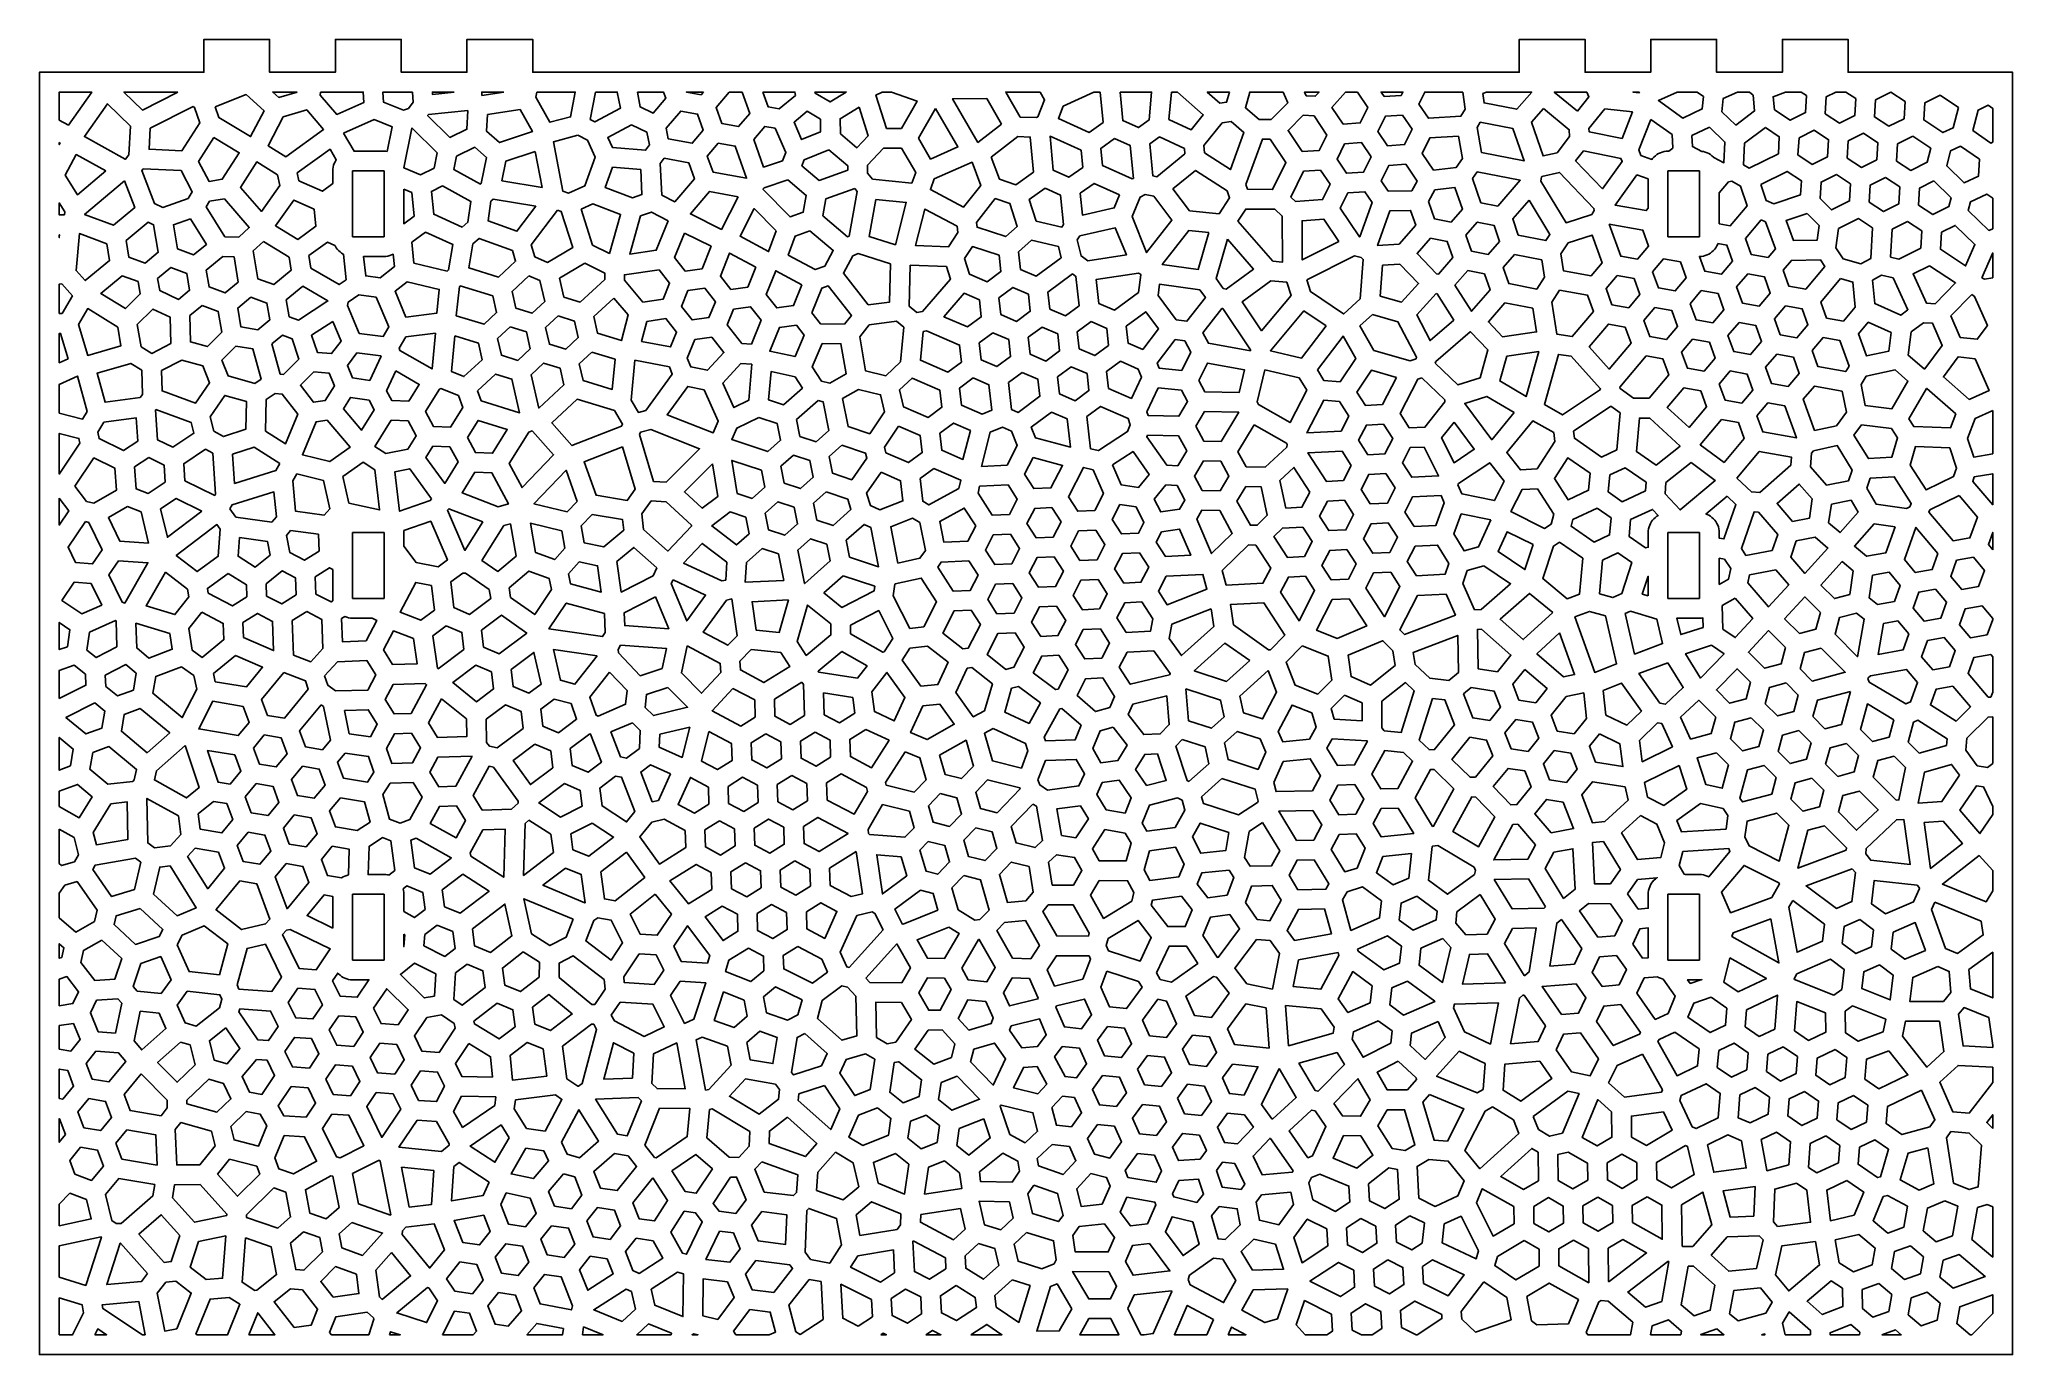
# Model space of a CAD drawing. Header units: millimetres. Extents: x 0 to 300, y -200 to 0.
import ezdxf

# ---------------------------------------------------------------- set-up
doc = ezdxf.new("R2010")
doc.units = ezdxf.units.MM

msp = doc.modelspace()

# ---------------------------------------------------------------- linework, layer by layer
at = {"color": 0}
for points in [[(0, -134.94), (0, -128.86), (0, -126.62), (0, -112.24), (0, -106.67), (0, -91.01), (0, -90.34), (0, -83.26), (0, -78.43), (0, -75.42), (0, -69.68), (0, -50.51), (0, -44.81), (0, -41.8), (0, -37.3), (0, -34.3), (0, -29.8), (0, -26.8), (0, -22.29), (0, -19.29), (0, -14.02), (0, -10.58), (0, -10.3), (0, -5.85), (0, -5), (0.29, -5), (16.18, -5), (17.39, -5), (25, -5), (25, 0), (35, 0), (35, -5), (38.06, -5), (45, -5), (45, 0), (55, 0), (55, -5), (56.61, -5), (59.61, -5), (64.09, -5), (65, -5), (65, 0), (75, 0), (75, -5), (83.44, -5), (83.82, -5), (90.52, -5), (93.19, -5), (96.99, -5), (102.31, -5), (120.99, -5), (121.07, -5), (125.34, -5), (127.25, -5), (130.27, -5), (136.06, -5), (139.07, -5), (144.61, -5), (153.86, -5), (159.06, -5), (174.78, -5), (181.75, -5), (184.87, -5), (187.85, -5), (191.11, -5), (197.26, -5), (201.97, -5), (208.11, -5), (217.95, -5), (219.42, -5), (225, -5), (225, 0), (235, 0), (235, -5), (237.17, -5), (242.27, -5), (245, -5), (245, 0), (255, 0), (255, -5), (257.52, -5), (261.06, -5), (264.93, -5), (265, -5), (265, 0), (275, 0), (275, -5), (275.66, -5), (280.17, -5), (283.18, -5), (287.69, -5), (290.69, -5), (295.75, -5), (298.85, -5), (300, -5), (300, -8.91), (300, -17.5), (300, -22.48), (300, -31.45), (300, -35.67), (300, -38.73), (300, -42.41), (300, -45.43), (300, -50.97), (300, -57.05), (300, -59.7), (300, -66.33), (300, -69.53), (300, -74.18), (300, -78.45), (300, -81.5), (300, -86.07), (300, -89.11), (300, -92.8), (300, -99.77), (300, -101.25), (300, -105), (300, -107.83), (300, -111.6), (300, -115.95), (300, -119.03), (300, -125.25), (300, -130.3), (300, -136.65), (300, -147.86), (300, -152.77), (300, -159.65), (300, -165.88), (300, -168.89), (300, -175.48), (300, -196.82), (300, -200), (295.4, -200), (292.38, -200), (286.86, -200), (283.81, -200), (279.66, -200), (274.02, -200), (273.11, -200), (266.87, -200), (266.08, -200), (263.01, -200), (259.3, -200), (256.3, -200), (252.7, -200), (233.75, -200), (228.11, -200), (225.05, -200), (219.49, -200), (216.49, -200), (211.06, -200), (208.05, -200), (203.55, -200), (200.27, -200), (196.66, -200), (191.08, -200), (186.8, -200), (183.68, -200), (180.34, -200), (170.33, -200), (168.14, -200), (155.82, -200), (151.39, -200), (145.26, -200), (141.33, -200), (138.23, -200), (133.72, -200), (130.72, -200), (126.21, -200), (123.2, -200), (117.6, -200), (114.5, -200), (111.53, -200), (104.23, -200), (98.13, -200), (87.9, -200), (82.19, -200), (79.16, -200), (76.06, -200), (71.55, -200), (67.25, -200), (58.97, -200), (52.22, -200), (49.06, -200), (46.72, -200), (42.91, -200), (38.71, -200), (35.48, -200), (30.62, -200), (23.03, -200), (19.1, -200), (11.57, -200), (8.35, -200), (0, -200), (0, -175.92), (0, -171.22), (0, -168.18), (0, -164.27), (0, -140.79), (0, -134.94)], [(3, -12.25), (4.4, -13.03), (7.95, -8), (3, -8), (3, -12.25)], [(21.03, -8), (12.84, -8), (15.67, -10.74), (21.03, -8)], [(26.72, -10.27), (27.27, -11.88), (32.11, -14.77), (34.15, -10.84), (31.42, -8.39), (26.72, -10.27)], [(39.17, -8), (35.48, -8), (36.4, -8.82), (39.17, -8)], [(42.75, -8), (42.7, -8.49), (45.21, -11.4), (49.3, -9.6), (49.23, -8), (42.75, -8)], [(56.74, -8), (52.23, -8), (52.3, -9.53), (55.36, -10.75), (56.1, -10.49), (56.8, -9.54), (56.74, -8)], [(63.06, -8), (59.74, -8), (59.75, -8.35), (63.06, -8)], [(70.61, -8), (67.25, -8), (67.27, -8.5), (70.61, -8)], [(75.63, -8), (75.46, -8.79), (77.61, -12.6), (80.76, -11.77), (81.47, -8), (75.63, -8)], [(84.53, -8), (83.73, -12.16), (84.45, -12.54), (88.32, -10.47), (87.86, -8), (84.53, -8)], [(90.91, -8), (91.33, -10.27), (93.29, -11.22), (95.22, -8.95), (94.88, -8), (90.91, -8)], [(100.94, -8), (98.37, -8), (100.6, -8.41), (100.94, -8)], [(106.82, -8), (104.88, -8), (102.88, -10.35), (103.76, -12.79), (106.31, -13.26), (108, -11.28), (106.82, -8)], [(110.01, -8), (110.82, -10.27), (112.47, -10.57), (114.95, -8.5), (114.87, -8), (110.01, -8)], [(117.93, -8.17), (120.21, -9.49), (122.66, -8), (117.91, -8), (117.93, -8.17)], [(129.55, -8), (128.14, -8), (127.19, -8.45), (128.8, -13.54), (131.06, -13.54), (133.45, -9.37), (129.55, -8)], [(152.13, -8), (146.93, -8), (149.13, -11.8), (151.6, -11.89), (151.78, -11.77), (152.82, -9.18), (152.13, -8)], [(161.29, -8), (160.3, -8), (155.66, -10.17), (154.92, -12), (159.62, -14.13), (161.73, -12.62), (161.29, -8)], [(164.3, -8), (164.72, -12.33), (167.09, -13.41), (168.72, -12.24), (169.1, -8), (164.3, -8)], [(172.11, -8), (171.74, -12.16), (175.1, -13.76), (176.94, -11.46), (173.02, -8), (172.11, -8)], [(179.48, -9.7), (180.49, -9.55), (180.92, -8), (177.56, -8), (179.48, -9.7)], [(189.11, -8), (184.03, -8), (183.37, -10.39), (185.44, -12.17), (187.28, -12.15), (189.8, -9.64), (189.11, -8)], [(192.6, -8.56), (193.99, -8.65), (194.57, -8), (192.36, -8), (192.6, -8.56)], [(200.38, -8), (198.6, -8), (196.52, -10.33), (198.23, -12.87), (200.82, -12.7), (201.96, -10.36), (200.38, -8)], [(204.45, -8.69), (207.04, -8.51), (207.3, -8), (203.99, -8), (204.45, -8.69)], [(216.42, -8), (210.64, -8), (209.74, -9.83), (211.19, -11.99), (216.14, -11.66), (216.76, -10.6), (216.42, -8)], [(220.01, -8), (219.47, -8.22), (219.66, -9.64), (224.61, -10.61), (226.89, -8), (220.01, -8)], [(233.87, -10.89), (235.6, -8.74), (235.26, -8), (230.32, -8), (233.87, -10.89)], [(243.22, -8), (242.28, -8), (243.26, -8.11), (243.22, -8)], [(252.06, -8), (249.03, -8), (246.15, -9.29), (249.85, -11.96), (252.81, -10.57), (253, -8.68), (252.06, -8)], [(260.56, -8.47), (259.99, -8), (258.16, -8), (255.99, -8.98), (255.78, -10.99), (257.92, -13.03), (260.79, -10.86), (260.56, -8.47)], [(268.68, -8.54), (267.87, -8), (265.47, -8), (263.6, -8.71), (263.79, -10.7), (266.2, -12.29), (268.53, -11.13), (268.68, -8.54)], [(276.17, -9), (274.67, -8), (273.13, -8), (271.68, -8.72), (271.52, -11.31), (273.69, -12.75), (276.01, -11.59), (276.17, -9)], [(279.17, -9.18), (279.01, -11.77), (281.17, -13.21), (283.5, -12.05), (283.66, -9.45), (281.49, -8.02), (279.17, -9.18)], [(288.98, -8.48), (286.65, -9.64), (286.49, -12.23), (289.41, -14.16), (290.98, -13.44), (291.78, -10.33), (288.98, -8.48)], [(13.86, -13.17), (10.37, -9.78), (6.84, -14.78), (13.05, -18.2), (13.1, -18.2), (13.61, -17.56), (13.86, -13.17)], [(23.37, -10.18), (16.84, -13.51), (16.67, -16.69), (21.67, -16.92), (24.38, -12.69), (23.56, -10.33), (23.37, -10.18)], [(37.06, -11.75), (34.76, -16.16), (37.44, -17.85), (43.21, -13.69), (40.64, -10.69), (37.06, -11.75)], [(65.13, -10.8), (59.14, -11.43), (59.02, -11.59), (62.39, -14.91), (65, -13.65), (65.13, -10.8)], [(68.1, -11.4), (67.99, -13.96), (69.95, -15.69), (74.96, -14), (73.07, -10.67), (68.1, -11.4)], [(95.29, -13.5), (95.61, -15.12), (99.25, -15.78), (100.93, -13.8), (100.06, -11.36), (97.5, -10.89), (95.29, -13.5)], [(118.74, -12.11), (116.71, -10.93), (114.73, -12.6), (115.89, -15.24), (118.77, -14.04), (118.74, -12.11)], [(124.63, -10.31), (121.74, -12.07), (121.77, -14.33), (124.28, -16.46), (126, -14.65), (124.63, -10.31)], [(136.25, -10.52), (133.66, -15.03), (135.5, -18.19), (139.64, -16.35), (136.25, -10.52)], [(146.29, -12.88), (144.04, -9), (138.84, -9.02), (142.7, -15.65), (146.29, -12.88)], [(193.79, -11.64), (192.15, -11.53), (189.84, -13.84), (192, -17.05), (194.59, -16.88), (195.74, -14.54), (193.79, -11.64)], [(207.25, -11.51), (204.66, -11.68), (203.51, -14.02), (204.96, -16.17), (207.55, -16), (208.7, -13.66), (207.25, -11.51)], [(228.67, -10.52), (226.87, -12.58), (228.63, -17.72), (230.74, -17.23), (232.63, -14.77), (232.61, -13.73), (228.67, -10.52)], [(238.01, -10.53), (235.6, -13.52), (235.61, -14.03), (240.62, -15.05), (242.21, -11.01), (238.01, -10.53)], [(297, -15.61), (297, -10.48), (296.3, -10), (294.77, -10.73), (293.97, -13.86), (296.71, -15.75), (297, -15.61)], [(26.51, -14.92), (24.2, -18.54), (25.78, -21.59), (27.8, -21.27), (30.38, -17.23), (26.51, -14.92)], [(46.23, -14.23), (47.84, -17), (52.4, -17), (52.69, -17.01), (52.85, -17.04), (53.61, -13.28), (50.87, -12.19), (46.23, -14.23)], [(56.65, -13.47), (56.63, -13.48), (55.41, -19.53), (57.94, -20.59), (59.99, -19.55), (60.46, -17.22), (56.65, -13.47)], [(81.87, -14.58), (78.17, -15.56), (79.58, -23.09), (80.45, -23.38), (82.91, -22.28), (84.49, -17.91), (83.31, -15.32), (81.87, -14.58)], [(90.03, -12.97), (86.41, -14.89), (87.11, -16.42), (92.15, -16.85), (92.73, -16.05), (92.35, -14.1), (90.03, -12.97)], [(111.85, -13.51), (110.28, -13.22), (108.6, -15.2), (110.1, -19.41), (112.99, -18.44), (113.49, -17.21), (111.85, -13.51)], [(144.72, -17.88), (145.96, -21.26), (148.47, -22.1), (151.16, -20.17), (150.65, -14.85), (148.74, -14.78), (144.72, -17.88)], [(158.38, -16.86), (153.65, -14.71), (154.15, -19.88), (156.51, -20.96), (158.63, -19.45), (158.38, -16.86)], [(170.3, -14.8), (168.83, -15.85), (169.3, -20.75), (169.88, -20.87), (174.13, -17.39), (174.08, -16.6), (170.3, -14.8)], [(179.81, -12.68), (177.06, -16.12), (177.12, -17.22), (181.08, -19.78), (183.13, -14.13), (181.21, -12.48), (179.81, -12.68)], [(215.78, -14.69), (211.39, -14.98), (210.25, -17.32), (211.96, -19.87), (215.41, -19.47), (216.37, -18.12), (215.78, -14.69)], [(219.07, -12.59), (218.6, -13.38), (219.26, -17.21), (225.72, -18.47), (224.04, -13.56), (219.07, -12.59)], [(244.99, -12.15), (243.17, -16.77), (243.5, -17.63), (245.18, -18.24), (245.28, -18.1), (245.48, -17.88), (245.7, -17.68), (245.93, -17.51), (246.19, -17.35), (246.45, -17.23), (246.73, -17.13), (247.01, -17.06), (247.31, -17.01), (247.6, -17), (247.75, -17), (248.33, -16.53), (248.23, -14.48), (244.99, -12.15)], [(253.92, -13.36), (251.24, -14.62), (251.32, -16.28), (252.77, -17.03), (252.99, -17.06), (253.27, -17.13), (253.55, -17.23), (253.81, -17.35), (254.07, -17.51), (254.3, -17.68), (254.52, -17.88), (254.6, -17.97), (256.11, -18.74), (256.28, -15.61), (253.92, -13.36)], [(262.43, -13.39), (259.27, -15.77), (259.1, -19.09), (259.94, -19.6), (264.39, -17.38), (264.54, -14.79), (262.43, -13.39)], [(267.54, -14.97), (267.38, -17.57), (269.55, -19), (271.87, -17.84), (272.03, -15.25), (269.86, -13.82), (267.54, -14.97)], [(275.03, -15.43), (274.87, -18.03), (277.03, -19.46), (279.36, -18.3), (279.52, -15.71), (277.35, -14.27), (275.03, -15.43)], [(284.84, -14.73), (282.51, -15.89), (282.35, -18.49), (284.52, -19.92), (287.04, -18.66), (287.57, -16.54), (284.84, -14.73)], [(3, -15.69), (3, -16), (3.13, -15.76), (3, -15.69)], [(10.07, -19.99), (5.59, -17.52), (3.92, -20.66), (5.76, -23.62), (10.07, -19.99)], [(44.6, -20), (44.61, -19.71), (44.66, -19.41), (44.73, -19.13), (44.83, -18.85), (44.95, -18.59), (45.11, -18.33), (45.13, -18.31), (44.18, -16.69), (39.17, -20.3), (39.44, -21.48), (43.01, -23.08), (44.6, -21.93), (44.6, -20)], [(63.42, -17.75), (63.01, -19.78), (67.05, -22), (67.17, -21.9), (67.97, -17.94), (66.21, -16.39), (63.42, -17.75)], [(75.39, -17.02), (70.91, -18.53), (70.32, -21.48), (76.42, -22.49), (75.39, -17.02)], [(103.22, -15.75), (101.54, -17.73), (102.41, -20.17), (107.52, -21.1), (105.78, -16.21), (103.22, -15.75)], [(120.01, -16.77), (116.27, -18.33), (115.92, -19.2), (118.54, -21.43), (122.9, -19.86), (122.9, -19.21), (120.01, -16.77)], [(125.89, -19.11), (125.9, -20.35), (126.68, -21.25), (132.62, -21.85), (133.23, -20.25), (131.07, -16.54), (128.34, -16.55), (125.89, -19.11)], [(163.48, -15.06), (161.36, -16.57), (161.61, -19.16), (166.14, -21.22), (166.33, -21.13), (165.84, -16.14), (163.48, -15.06)], [(183.44, -22.08), (183.68, -22.79), (187.5, -22.83), (189.51, -18.73), (187.11, -15.15), (185.94, -15.16), (183.44, -22.08)], [(198.43, -15.86), (197.29, -18.2), (198.73, -20.35), (201.33, -20.18), (202.47, -17.85), (201.02, -15.69), (198.43, -15.86)], [(234.76, -16.92), (233.57, -18.46), (237.65, -22.7), (240.65, -18.58), (240.45, -18.08), (234.76, -16.92)], [(292.11, -16.22), (290.56, -16.94), (289.99, -19.23), (292.63, -21.83), (294.8, -20.81), (295, -18.22), (292.11, -16.22)], [(15.78, -19.66), (15.56, -19.92), (17.49, -24.93), (18.78, -25.55), (22.6, -24.2), (23.23, -23.18), (21.54, -19.92), (15.78, -19.66)], [(36.17, -20.6), (33.05, -18.63), (30.57, -22.5), (33.74, -26.16), (36.54, -22.22), (36.17, -20.6)], [(47.6, -20), (47.6, -30), (52.4, -30), (52.4, -20), (47.6, -20)], [(91.42, -19.8), (87.13, -19.44), (86.02, -22.52), (90.19, -24.1), (91.6, -23.58), (91.42, -19.8)], [(94.99, -18.06), (94.38, -18.88), (94.61, -23.68), (96.59, -24.71), (99.59, -21.18), (98.71, -18.74), (94.99, -18.06)], [(136.06, -21.22), (135.46, -22.82), (140.48, -25.53), (143.11, -22.19), (141.81, -18.67), (136.06, -21.22)], [(175.78, -19.92), (172.35, -22.72), (174.88, -26.06), (179.37, -26.52), (180.95, -24.07), (180.6, -23.04), (175.78, -19.92)], [(194.8, -19.87), (192.2, -20.05), (190.27, -23.99), (190.99, -24.64), (195.1, -24.36), (196.24, -22.03), (194.8, -19.87)], [(207.76, -18.99), (205.16, -19.17), (204.02, -21.5), (205.07, -23.06), (208.66, -23.01), (209.47, -21.55), (207.76, -18.99)], [(218.61, -20.14), (217.91, -21.13), (219.18, -24.84), (221.73, -25.33), (225.15, -21.42), (218.61, -20.14)], [(228.38, -20.91), (228.29, -21.57), (232.12, -27.88), (236.01, -26.6), (236.39, -26.02), (236.36, -25.69), (231.11, -20.22), (228.45, -20.84), (228.38, -20.91)], [(244.6, -21.22), (242.89, -20.6), (239.56, -25.18), (244.3, -26.03), (244.6, -25.68), (244.6, -21.22)], [(247.6, -20), (247.6, -30), (252.4, -30), (252.4, -20), (247.6, -20)], [(261.71, -22.07), (262.55, -24.5), (263.69, -25.02), (267.76, -23.65), (267.89, -21.5), (265.72, -20.07), (261.71, -22.07)], [(273.21, -20.53), (270.89, -21.69), (270.73, -24.17), (272.48, -25.92), (275.22, -24.56), (275.38, -21.96), (273.21, -20.53)], [(280.7, -20.99), (278.37, -22.15), (278.21, -24.74), (280.38, -26.17), (282.7, -25.01), (282.86, -22.42), (280.7, -20.99)], [(12.95, -21.48), (6.86, -26.61), (11.26, -28.25), (14.51, -25.55), (12.95, -21.48)], [(55.4, -22.78), (55.4, -28.02), (56.96, -26.89), (56.6, -23.28), (55.4, -22.78)], [(61.29, -22.26), (59.6, -23.11), (59.95, -26.58), (64.27, -28.53), (65.15, -27.79), (65.59, -24.62), (61.29, -22.26)], [(106.23, -23.92), (101.87, -23.12), (98.98, -26.54), (103.7, -28.89), (106.23, -23.92)], [(113.79, -21.33), (110.17, -22.55), (110.01, -22.79), (114.14, -26.99), (116.14, -26.27), (116.6, -23.71), (113.79, -21.33)], [(123.95, -22.68), (119.56, -24.25), (119.09, -26.81), (122.86, -30), (123.1, -29.9), (124.33, -23.12), (123.95, -22.68)], [(152.91, -22.61), (150.49, -24.34), (151.57, -27.63), (155.47, -28.53), (155.71, -28.16), (155.27, -23.69), (152.91, -22.61)], [(164.24, -23.65), (160.37, -21.89), (158.26, -23.4), (158.58, -26.7), (163.41, -25.63), (164.24, -23.65)], [(168.13, -23.57), (167.35, -23.97), (166.12, -26.93), (168.34, -32.41), (172.18, -27.47), (169.42, -23.84), (168.13, -23.57)], [(198.94, -23.35), (197.79, -25.68), (200.7, -30), (200.75, -30.01), (202.61, -24.78), (201.53, -23.17), (198.94, -23.35)], [(211.19, -24.64), (212.09, -27.27), (214.64, -27.77), (216.35, -25.81), (215.21, -22.51), (212.17, -22.87), (211.19, -24.64)], [(256.81, -21.67), (255.4, -23.34), (255.4, -28.02), (257.08, -28.33), (259.65, -25.29), (258.63, -22.31), (257.33, -21.53), (256.81, -21.67)], [(288.03, -21.52), (285.86, -22.6), (285.7, -25.2), (287.86, -26.63), (290.31, -25.41), (290.66, -24.1), (288.03, -21.52)], [(297, -28.8), (297, -24.15), (296.08, -23.51), (293.6, -24.7), (293.26, -25.99), (296.42, -29.05), (297, -28.8)], [(3.81, -26.67), (3.86, -26.24), (3, -24.86), (3, -26.69), (3.81, -26.67)], [(25.87, -24.61), (25.36, -25.44), (28.2, -30.01), (30.29, -30.09), (31.9, -28.62), (28.11, -24.25), (25.87, -24.61)], [(41.78, -25.82), (38.66, -24.42), (35.88, -28.34), (39.28, -30.4), (42.04, -28.4), (41.78, -25.82)], [(68.63, -24.59), (68.21, -27.57), (72.59, -29.17), (75.47, -25.37), (68.97, -24.3), (68.63, -24.59)], [(78.77, -25.98), (74.78, -31.25), (75.34, -33.08), (77.27, -33.9), (81.08, -31.65), (79.34, -26.17), (78.77, -25.98)], [(82.37, -25.81), (84.11, -31.27), (86.66, -32.55), (88.36, -26.61), (84.15, -25.02), (82.37, -25.81)], [(95.6, -27.57), (93.05, -26.25), (91.41, -26.84), (89.75, -32.64), (93.79, -32.06), (95.6, -27.57)], [(112.01, -29.1), (108.68, -25.71), (106.53, -29.93), (110.86, -32.25), (112.01, -29.1)], [(127.17, -24.32), (126.14, -29.95), (130.14, -31.23), (131.79, -24.79), (127.17, -24.32)], [(139.51, -28.41), (134.63, -25.79), (133.2, -31.35), (138.22, -31.53), (139.66, -29.37), (139.51, -28.41)], [(142.46, -27.86), (142.57, -28.57), (146.93, -29.99), (148.68, -28.43), (147.53, -24.94), (145.33, -24.21), (142.46, -27.86)], [(182.22, -27.64), (187.54, -33.73), (189.01, -33.86), (188.96, -26.85), (187.84, -25.83), (183.42, -25.79), (182.22, -27.64)], [(209.25, -28.24), (208.48, -26.01), (205.34, -26.05), (203.46, -31.34), (206.72, -31.15), (209.25, -28.24)], [(226.51, -24.42), (224, -27.3), (224.84, -29.76), (229.04, -30.58), (229.67, -29.64), (226.51, -24.42)], [(268.79, -26.47), (265.56, -27.55), (266.7, -30.6), (270.28, -30.54), (270.59, -28.28), (268.79, -26.47)], [(3, -29.7), (3, -30.14), (3.04, -29.69), (3, -29.7)], [(10.22, -31.06), (6.07, -29.52), (5.58, -35.14), (6.96, -36.68), (10.65, -33.62), (10.22, -31.06)], [(13.18, -30.56), (13.61, -33.12), (16.05, -34.02), (18.05, -32.37), (17.34, -28.19), (16.51, -27.79), (13.18, -30.56)], [(22.96, -27.26), (20.38, -28.17), (21.01, -31.86), (23.44, -32.77), (25.38, -31.16), (22.96, -27.26)], [(58.72, -29.32), (56.61, -30.84), (56.93, -34), (62, -35.22), (62.21, -35.04), (62.85, -31.17), (58.72, -29.32)], [(98.08, -29.44), (96.57, -33.18), (98.17, -35.23), (100.74, -34.87), (102.12, -31.45), (98.08, -29.44)], [(117.15, -29.09), (114.91, -29.9), (113.86, -32.79), (117.95, -34.99), (119.41, -34.48), (120.69, -32.09), (117.15, -29.09)], [(158.18, -29.85), (157.78, -30.49), (158.38, -32.92), (159.4, -33.65), (165.26, -32.78), (163.58, -28.66), (158.18, -29.85)], [(177.79, -29.37), (174.75, -29.06), (170.71, -34.25), (176.16, -35), (177.79, -29.37)], [(197.58, -30.75), (195.3, -27.35), (191.97, -27.58), (192.01, -33.52), (197.58, -30.75)], [(216.9, -29.74), (217.74, -32.2), (220.29, -32.69), (222, -30.74), (221.16, -28.28), (218.61, -27.78), (216.9, -29.74)], [(232.41, -30.94), (231.3, -32.59), (231.74, -35.21), (235.92, -35.96), (237.6, -33.98), (236.07, -29.74), (232.41, -30.94)], [(238.65, -28.07), (240.42, -32.96), (242.97, -33.42), (244.65, -31.43), (243.77, -28.99), (238.65, -28.07)], [(261.76, -27.44), (259.38, -30.26), (260.26, -32.7), (262.82, -33.16), (263.95, -31.82), (262.42, -27.74), (261.76, -27.44)], [(273.56, -28.73), (273.15, -31.67), (274.27, -33.38), (276.94, -34.14), (278.44, -33.33), (278.72, -28.67), (276.56, -27.24), (273.56, -28.73)], [(284.04, -27.7), (281.72, -28.86), (281.46, -33.09), (282.71, -33.39), (286.05, -31.73), (286.21, -29.13), (284.04, -27.7)], [(289.2, -29.32), (289.04, -31.91), (292.86, -34.44), (294.29, -31.17), (291.3, -28.27), (289.2, -29.32)], [(27.86, -33), (25.36, -35.08), (25.79, -37.64), (28.23, -38.54), (30.23, -36.89), (29.58, -33.06), (27.86, -33)], [(34.04, -30.73), (32.47, -32.17), (33.18, -36.38), (35.62, -37.29), (38.26, -35.1), (37.97, -33.11), (34.04, -30.73)], [(46.19, -32.65), (45.93, -32.49), (45.7, -32.32), (45.48, -32.12), (45.28, -31.9), (45.11, -31.67), (44.95, -31.41), (44.92, -31.34), (43.8, -30.84), (40.96, -32.88), (41.24, -34.78), (45.55, -37.27), (46.64, -36.55), (46.24, -32.67), (46.19, -32.65)], [(53.27, -32.87), (52.99, -32.94), (52.69, -32.99), (52.4, -33), (49.29, -33), (49.6, -35.97), (51.8, -36.26), (53.97, -34.54), (53.78, -32.66), (53.55, -32.77), (53.27, -32.87)], [(65.9, -31.07), (65.3, -34.75), (69.81, -36.13), (72.4, -33.72), (71.91, -32.11), (66.86, -30.27), (65.9, -31.07)], [(108.93, -34.62), (104.94, -32.48), (103.53, -35.99), (105.13, -38.03), (107.7, -37.67), (108.93, -34.62)], [(123.65, -32.92), (122.24, -35.55), (126.02, -40.37), (129.27, -39.94), (129.39, -34.14), (124.5, -32.57), (123.65, -32.92)], [(140.65, -33.29), (141.4, -35.68), (144.1, -36.86), (146.19, -35.31), (145.91, -32.81), (141.85, -31.49), (140.65, -33.29)], [(150.83, -30.53), (148.87, -32.29), (149.17, -34.97), (151.56, -36.01), (155.36, -33.2), (154.94, -31.48), (150.83, -30.53)], [(180.62, -30.37), (178.89, -36.37), (180, -37.9), (180.42, -37.96), (184.6, -34.92), (180.62, -30.37)], [(192.69, -36.54), (193.25, -38.34), (198.27, -41.72), (198.32, -41.72), (200.82, -39.44), (201.27, -33.46), (200.96, -33.15), (199.96, -32.91), (192.69, -36.54)], [(211.51, -30.21), (209.47, -32.57), (212.43, -35.66), (212.72, -35.68), (214.91, -33.17), (214.06, -30.71), (211.51, -30.21)], [(224.26, -32.71), (222.56, -34.67), (223.4, -37.12), (227.66, -37.96), (228.85, -36.16), (228.42, -33.52), (224.26, -32.71)], [(255.21, -31.04), (255.17, -31.15), (255.05, -31.41), (254.89, -31.67), (254.72, -31.9), (254.52, -32.12), (254.3, -32.32), (254.07, -32.49), (253.81, -32.65), (253.55, -32.77), (253.27, -32.87), (252.99, -32.94), (252.69, -32.99), (252.4, -33), (252.39, -33), (253.2, -35.25), (255.76, -35.71), (257.44, -33.72), (256.56, -31.28), (255.21, -31.04)], [(295.35, -36.24), (295.73, -36.48), (297, -36.24), (297, -32.47), (295.35, -36.24)], [(15, -36.83), (12.57, -35.93), (9.31, -38.63), (13.06, -40.94), (15.32, -38.69), (15, -36.83)], [(17.96, -36.33), (18.28, -38.19), (21.15, -39.54), (22.83, -38.14), (22.4, -35.58), (19.96, -34.68), (17.96, -36.33)], [(74.42, -35.94), (71.85, -38.33), (72.43, -40.86), (74.92, -41.63), (76.82, -39.86), (76.09, -36.66), (74.42, -35.94)], [(82.93, -34.04), (79.09, -36.31), (79.74, -39.19), (82.23, -39.95), (85.94, -36.49), (85.95, -35.54), (82.93, -34.04)], [(94.21, -35.03), (88.95, -35.78), (88.94, -36.6), (91.75, -39.93), (94.84, -39.49), (95.81, -37.08), (94.21, -35.03)], [(115.93, -37.31), (111.94, -35.17), (110.48, -38.79), (112.09, -40.83), (114.66, -40.47), (115.93, -37.31)], [(137.89, -34.52), (132.39, -34.33), (132.26, -40.57), (133.4, -41.51), (134.27, -41.35), (138.5, -36.44), (137.89, -34.52)], [(157.07, -35.67), (153.34, -38.42), (153.63, -41), (156.01, -42.04), (158.1, -40.5), (157.6, -36.05), (157.07, -35.67)], [(167.09, -35.55), (160.67, -36.5), (161.08, -40.16), (163.47, -41.19), (167.1, -38.5), (167.45, -35.8), (167.41, -35.72), (167.09, -35.55)], [(204.22, -34.31), (203.86, -39.04), (207.1, -39.95), (209.69, -37.14), (206.83, -34.15), (204.22, -34.31)], [(219.72, -35.64), (217.17, -35.14), (215.22, -37.37), (217.74, -41.34), (220.56, -38.1), (219.72, -35.64)], [(239.89, -35.91), (238.21, -37.9), (239.09, -40.34), (241.65, -40.8), (243.33, -38.81), (242.45, -36.37), (239.89, -35.91)], [(245.27, -35.35), (246.15, -37.79), (248.71, -38.25), (250.38, -36.27), (249.5, -33.82), (246.94, -33.36), (245.27, -35.35)], [(259.73, -35.66), (258.05, -37.64), (258.94, -40.09), (261.49, -40.54), (263.17, -38.56), (262.29, -36.12), (259.73, -35.66)], [(265.11, -35.1), (265.99, -37.54), (268.55, -38), (271.46, -34.55), (270.79, -33.53), (266.37, -33.6), (265.11, -35.1)], [(278.71, -36.59), (279.05, -40.17), (283, -41.94), (284.1, -41.11), (281.84, -36.27), (280.09, -35.85), (278.71, -36.59)], [(287.39, -34.41), (284.87, -35.67), (286.94, -40.12), (288.24, -40.19), (291.33, -37.02), (287.39, -34.41)], [(3, -41.7), (3.44, -41.69), (5, -38.99), (3.38, -37.19), (3, -37.2), (3, -41.7)], [(40.02, -37.54), (37.53, -39.6), (37.97, -42.16), (39.4, -42.69), (43.86, -39.76), (40.02, -37.54)], [(46.84, -40.48), (48.63, -44.7), (52.26, -45.16), (53.1, -43.73), (51.19, -39.2), (48.58, -38.86), (46.95, -39.95), (46.84, -40.48)], [(55.91, -36.84), (54.06, -38.3), (55.72, -42.22), (60.41, -41.64), (60.79, -38.01), (55.91, -36.84)], [(63.86, -37.59), (63.38, -42.01), (67.61, -43.3), (69.51, -41.53), (68.93, -39), (63.98, -37.48), (63.86, -37.59)], [(98.59, -38.2), (97.62, -40.61), (99.23, -42.66), (101.8, -42.29), (102.77, -39.88), (101.17, -37.84), (98.59, -38.2)], [(117.44, -41.59), (118.74, -43.24), (122.4, -43.29), (123.45, -41.97), (119.94, -37.47), (118.96, -37.81), (117.44, -41.59)], [(142.91, -39.61), (140.59, -38.6), (137.52, -42.17), (141.11, -43.73), (143.2, -42.19), (142.91, -39.61)], [(145.89, -39.27), (146.18, -41.85), (148.56, -42.89), (150.65, -41.34), (150.36, -38.76), (147.98, -37.72), (145.89, -39.27)], [(170.08, -38.92), (172.85, -42.62), (174.47, -42.86), (177.28, -39.25), (176.41, -38.06), (170.29, -37.22), (170.08, -38.92)], [(189.67, -36.93), (187.24, -36.71), (182.85, -39.91), (185.8, -44.3), (190.3, -38.95), (189.67, -36.93)], [(212.36, -38.66), (209.4, -41.89), (211.43, -45.79), (215.03, -42.67), (212.5, -38.67), (212.36, -38.66)], [(231.13, -38.15), (229.93, -39.96), (230.72, -44.84), (233.05, -45.18), (236.27, -41.36), (235.39, -38.91), (231.13, -38.15)], [(251, -40.19), (251.88, -42.63), (254.44, -43.09), (256.11, -41.1), (255.23, -38.66), (252.67, -38.2), (251, -40.19)], [(273.85, -36.37), (270.84, -39.93), (271.72, -42.38), (274.28, -42.84), (276.09, -40.69), (275.72, -36.91), (273.85, -36.37)], [(293.79, -38.8), (290.62, -42.04), (292.06, -45.31), (294.64, -45.6), (296.18, -43.5), (294.23, -39.08), (293.79, -38.8)], [(11.91, -43.76), (7.34, -40.94), (5.94, -43.35), (7.33, -48.05), (12.39, -46.58), (11.91, -43.76)], [(14.88, -43.35), (15.45, -46.73), (17.1, -47.74), (19.95, -46.25), (19.88, -42.26), (17.24, -41.01), (14.88, -43.35)], [(24.75, -40.45), (22.88, -42), (22.95, -46), (25.53, -46.7), (27.72, -44.52), (27.18, -41.35), (24.75, -40.45)], [(32.14, -39.2), (30.14, -40.85), (30.63, -43.73), (33.21, -44.15), (35.01, -42.66), (34.58, -40.1), (32.14, -39.2)], [(87.31, -39.32), (84.27, -42.15), (84.85, -44.68), (88.48, -45.79), (89.49, -41.9), (87.31, -39.32)], [(105.55, -41), (104.58, -43.41), (106.81, -46.26), (108.24, -46.36), (109.72, -42.68), (108.12, -40.64), (105.55, -41)], [(165.25, -43.61), (165.54, -46.19), (167.76, -47.15), (170.14, -44.01), (168.2, -41.42), (165.25, -43.61)], [(179.79, -40.9), (176.9, -44.63), (177.73, -46.2), (184.12, -47.35), (184.13, -47.2), (179.91, -40.92), (179.79, -40.9)], [(195.63, -43.55), (192.26, -41.28), (187.16, -47.35), (191.9, -48.47), (195.63, -43.55)], [(202.66, -41.82), (200.76, -43.55), (202.89, -47.3), (208.43, -48.88), (209.31, -48.56), (209.37, -48.34), (206.55, -42.92), (202.66, -41.82)], [(222.82, -40.07), (220.3, -42.96), (222.47, -45.21), (227.62, -44.47), (227.04, -40.89), (222.82, -40.07)], [(245.62, -40.75), (243.94, -42.73), (244.83, -45.18), (247.38, -45.64), (249.06, -43.65), (248.18, -41.21), (245.62, -40.75)], [(265.46, -40.49), (263.79, -42.48), (264.67, -44.92), (267.22, -45.38), (268.9, -43.4), (268.02, -40.95), (265.46, -40.49)], [(4.35, -48.55), (3.21, -44.7), (3, -44.7), (3, -49.16), (4.35, -48.55)], [(35.34, -46.28), (36.6, -50.9), (37.12, -50.94), (39.43, -48.6), (38.4, -45.52), (36.93, -44.97), (35.34, -46.28)], [(44.59, -42.87), (41.38, -44.98), (42.26, -47.59), (44.42, -47.78), (45.86, -45.87), (44.59, -42.87)], [(55.69, -45.25), (54.68, -46.95), (54.78, -47.28), (59.69, -50.1), (60.21, -44.69), (55.69, -45.25)], [(71.55, -43.73), (69.65, -45.5), (70.23, -48.03), (72.72, -48.8), (74.62, -47.03), (74.04, -44.49), (71.55, -43.73)], [(78.86, -42.05), (76.96, -43.82), (77.54, -46.36), (80.03, -47.12), (81.93, -45.35), (81.35, -42.82), (78.86, -42.05)], [(92.34, -42.88), (91.54, -45.92), (95.95, -46.76), (96.86, -44.51), (95.26, -42.46), (92.34, -42.88)], [(115.08, -43.44), (112.51, -43.8), (111.05, -47.42), (114.9, -48.22), (116.27, -44.96), (115.08, -43.44)], [(126.16, -43.38), (124.71, -45.21), (125.6, -50.42), (128.7, -51.15), (130.91, -49.04), (131.42, -43.76), (130.29, -42.83), (126.16, -43.38)], [(134.37, -44.39), (133.95, -48.79), (138.12, -50.61), (140.21, -49.07), (139.91, -46.48), (134.88, -44.29), (134.37, -44.39)], [(144.98, -44.6), (142.89, -46.15), (143.19, -48.73), (145.57, -49.76), (147.66, -48.22), (147.37, -45.64), (144.98, -44.6)], [(150.35, -45.3), (150.64, -47.88), (153.02, -48.92), (155.11, -47.37), (154.82, -44.79), (152.44, -43.75), (150.35, -45.3)], [(159.89, -42.91), (157.8, -44.45), (158.09, -47.03), (160.47, -48.07), (162.56, -46.53), (162.27, -43.95), (159.89, -42.91)], [(217.52, -44.48), (212.3, -49), (212.23, -49.25), (215.64, -52.54), (219.05, -51.46), (220.24, -47.22), (217.61, -44.48), (217.52, -44.48)], [(241.12, -43.75), (238.56, -43.29), (235.65, -46.75), (238.69, -50.12), (242, -46.19), (241.12, -43.75)], [(258.41, -43.04), (256.73, -45.02), (257.61, -47.47), (260.17, -47.93), (261.85, -45.94), (260.96, -43.5), (258.41, -43.04)], [(281.57, -44.59), (278.06, -43.01), (276.57, -44.77), (277.78, -48.12), (281.2, -47.4), (281.57, -44.59)], [(286.44, -43.09), (284.61, -44.49), (284.14, -48.03), (286.55, -50.1), (286.69, -50.09), (289.31, -46.52), (287.84, -43.17), (286.44, -43.09)], [(29.84, -46.64), (27.73, -48.75), (28.68, -51.17), (32.75, -52.3), (33.7, -51.67), (32.45, -47.07), (29.84, -46.64)], [(48.26, -47.68), (46.82, -49.57), (47.59, -51.45), (50.23, -51.85), (51.93, -48.19), (51.91, -48.14), (48.26, -47.68)], [(63.18, -45.08), (62.66, -50.52), (64.54, -51.28), (67.31, -48.7), (66.73, -46.17), (63.18, -45.08)], [(83.97, -47.55), (82.07, -49.31), (82.65, -51.85), (87.1, -53.21), (87.51, -48.63), (83.97, -47.55)], [(99.65, -45.63), (98.5, -48.47), (99.02, -49.8), (101.58, -50.32), (104.07, -47.63), (102.22, -45.26), (99.65, -45.63)], [(118.99, -46.24), (117.49, -49.8), (118.89, -51.96), (120.19, -52.26), (122.64, -50.87), (121.85, -46.29), (118.99, -46.24)], [(172.68, -45.63), (169.95, -49.24), (170.25, -50), (173.69, -50.33), (175.06, -47.57), (174.15, -45.85), (172.68, -45.63)], [(194.31, -50.25), (195.28, -51.85), (197.75, -52.06), (200.13, -48.51), (198.2, -45.12), (194.31, -50.25)], [(223.1, -48.15), (222.03, -51.94), (226.04, -54.31), (227.97, -47.45), (223.1, -48.15)], [(232.9, -48.19), (230.96, -47.9), (228.82, -55.52), (231.56, -57.09), (237.33, -53.22), (237.31, -53.07), (232.9, -48.19)], [(251.35, -45.58), (249.68, -47.57), (250.56, -50.01), (253.11, -50.47), (254.79, -48.49), (253.91, -46.04), (251.35, -45.58)], [(264.14, -47.88), (262.46, -49.86), (263.34, -52.31), (265.9, -52.76), (267.58, -50.78), (266.69, -48.34), (264.14, -47.88)], [(269.52, -47.32), (270.4, -49.76), (274.64, -50.52), (275.16, -49.69), (273.75, -45.79), (271.19, -45.33), (269.52, -47.32)], [(15.57, -50.32), (13.87, -49.28), (8.75, -50.76), (9.98, -55.17), (15.3, -54.46), (15.65, -54.01), (15.57, -50.32)], [(18.57, -50.36), (18.64, -53.45), (23.74, -55.29), (25.87, -52.21), (24.86, -49.63), (21.64, -48.75), (18.57, -50.36)], [(41.72, -50.56), (39.69, -52.6), (41.66, -55.17), (43.46, -54.93), (44.85, -52.67), (44.07, -50.76), (41.72, -50.56)], [(54.2, -50.41), (52.79, -53.46), (53.56, -54.9), (56.16, -54.99), (57.74, -52.45), (54.2, -50.41)], [(66.62, -53.44), (67.18, -54.95), (73.01, -56.78), (71.84, -51.66), (69.35, -50.9), (66.62, -53.44)], [(79.15, -49.99), (76.66, -49.22), (74.76, -50.99), (75.92, -56.06), (79.73, -52.52), (79.15, -49.99)], [(90.51, -48.78), (89.96, -54.84), (91.07, -56.71), (92.19, -56.43), (96.22, -50.88), (95.79, -49.79), (90.51, -48.78)], [(108.32, -49.38), (106.65, -49.26), (103.89, -52.25), (105.58, -55.99), (107.84, -54.88), (108.32, -49.38)], [(114.88, -51.29), (111.23, -50.52), (110.86, -54.81), (113.12, -55.56), (116, -53.02), (114.88, -51.29)], [(149.44, -50.63), (147.35, -52.18), (147.82, -56.3), (148.79, -56.71), (152.12, -54.25), (151.82, -51.67), (149.44, -50.63)], [(154.8, -51.33), (155.1, -53.91), (157.48, -54.95), (159.57, -53.4), (159.28, -50.82), (156.89, -49.79), (154.8, -51.33)], [(164.35, -48.94), (162.26, -50.48), (162.55, -53.07), (166.03, -54.58), (167.55, -51.36), (167.07, -50.13), (164.35, -48.94)], [(176.26, -51.88), (177.21, -53.6), (182.41, -53.7), (183.21, -50.24), (177.59, -49.22), (176.26, -51.88)], [(186.29, -50.22), (185.17, -55.09), (185.35, -55.52), (190.15, -58.26), (192.68, -53.35), (191.54, -51.47), (186.29, -50.22)], [(206.32, -51.4), (202.53, -50.32), (200.3, -53.64), (201.61, -55.66), (204.2, -55.53), (206.32, -51.4)], [(244.3, -48.13), (240.31, -52.86), (240.34, -53.1), (242.38, -54.57), (244.75, -54.57), (247.74, -51.03), (246.85, -48.59), (244.3, -48.13)], [(255.41, -52.41), (256.29, -54.85), (258.85, -55.31), (260.52, -53.32), (259.64, -50.88), (257.08, -50.42), (255.41, -52.41)], [(276.97, -52.46), (277.61, -55.67), (281.66, -56.16), (284.1, -51.95), (282.13, -50.26), (277.75, -51.19), (276.97, -52.46)], [(294.31, -48.58), (291.73, -48.29), (289.5, -51.33), (293.4, -54.75), (296.43, -53.4), (294.31, -48.58)], [(3, -56.82), (6.56, -57.73), (7.27, -56.6), (5.76, -51.2), (3, -52.45), (3, -56.82)], [(35.84, -53.86), (34.48, -54.75), (34.36, -59.56), (37.42, -61.48), (39.28, -57), (36.92, -53.93), (35.84, -53.86)], [(60.83, -53.16), (58.7, -56.57), (59.93, -58.87), (62.52, -58.95), (64.37, -55.99), (63.69, -54.17), (61.02, -53.09), (60.83, -53.16)], [(101.06, -53.28), (98.56, -52.76), (95.43, -57.07), (102.43, -59.84), (103.21, -58.03), (101.06, -53.28)], [(124.52, -53.25), (122.11, -54.62), (122.97, -58.87), (126.24, -59.96), (128.47, -56.63), (127.89, -54.04), (124.52, -53.25)], [(130.79, -53.3), (131.37, -55.85), (135.12, -57.49), (137.21, -55.94), (136.92, -53.36), (132.67, -51.51), (130.79, -53.3)], [(141.99, -51.48), (139.9, -53.02), (140.19, -55.6), (143.33, -56.97), (144.81, -56.37), (144.37, -52.51), (141.99, -51.48)], [(170.09, -53), (168.37, -56.63), (168.55, -57.18), (173.24, -57.27), (174.58, -55.05), (173.64, -53.34), (170.09, -53)], [(210.18, -51.44), (209.56, -51.67), (206.87, -56.9), (208.28, -59.08), (210.66, -58.97), (213.66, -55.13), (213.68, -54.82), (210.18, -51.44)], [(252.59, -53.43), (250.03, -52.97), (247.51, -55.95), (250.81, -59.01), (253.47, -55.87), (252.59, -53.43)], [(274.12, -53.47), (269.87, -52.71), (268.19, -54.7), (269.91, -59.45), (273.22, -58.74), (274.75, -56.67), (274.12, -53.47)], [(286.92, -53.08), (284.23, -57.72), (284.99, -58.88), (290.55, -59.09), (291.36, -56.95), (286.95, -53.08), (286.92, -53.08)], [(17.67, -56.29), (17.64, -56.33), (17.94, -60.88), (20.28, -62.03), (23.48, -59.88), (23.06, -58.23), (17.67, -56.29)], [(25.94, -57.38), (26.49, -59.55), (27.96, -60.39), (31.36, -59.27), (31.47, -55.06), (28.18, -54.14), (25.94, -57.38)], [(50.15, -54.88), (47.28, -54.44), (46.21, -56.18), (48.97, -59.43), (50.91, -56.31), (50.15, -54.88)], [(87.43, -56.45), (81.77, -54.71), (77.9, -58.32), (80.95, -61.77), (88.52, -58.8), (88.65, -58.51), (87.43, -56.45)], [(118.38, -54.92), (115.11, -57.81), (115.62, -60.36), (118.08, -61.19), (120.03, -59.47), (119.15, -55.1), (118.38, -54.92)], [(153.9, -56.66), (150.8, -58.95), (151.44, -60.57), (156.77, -62), (156.28, -57.7), (153.9, -56.66)], [(159.26, -57.36), (159.82, -62.25), (161, -62.53), (165.45, -59.63), (165.86, -58.61), (165.55, -57.64), (161.35, -55.82), (159.26, -57.36)], [(175.81, -58.82), (177.06, -61.1), (179.66, -61.15), (182.35, -56.7), (177.15, -56.6), (175.81, -58.82)], [(197.65, -55.06), (195.27, -54.86), (192.71, -59.85), (197.9, -59.59), (199.08, -57.28), (197.65, -55.06)], [(224.22, -56.72), (220.09, -54.28), (216.72, -55.34), (220.81, -60.87), (224.22, -56.72)], [(238.91, -55.77), (233.24, -59.58), (233.38, -60.65), (237.49, -63.51), (239.84, -62.41), (240.32, -56.79), (238.91, -55.77)], [(261.14, -57.24), (262.02, -59.69), (267.13, -60.61), (265.37, -55.72), (262.81, -55.26), (261.14, -57.24)], [(297, -56.43), (294.31, -57.63), (293.16, -60.67), (294.09, -63.51), (297, -63), (297, -56.43)], [(6.15, -61.42), (5.99, -60.68), (3, -59.92), (3, -66.09), (6.15, -61.42)], [(9.79, -58.22), (8.85, -59.73), (9.06, -60.69), (12.79, -62.53), (14.95, -61.08), (14.72, -57.56), (9.79, -58.22)], [(43.75, -57.92), (42.05, -58.15), (39.97, -63.16), (44.13, -64.2), (47.23, -62.02), (43.75, -57.92)], [(53.46, -57.9), (50.98, -61.88), (52.69, -62.96), (56.03, -62.3), (57.28, -60.28), (56.06, -57.99), (53.46, -57.9)], [(65.07, -60.54), (66.29, -62.83), (68.89, -62.92), (71.12, -59.33), (66.69, -57.94), (65.07, -60.54)], [(74.91, -59.53), (74.42, -59.71), (71.44, -64.5), (73.39, -68.15), (78.17, -63.16), (74.99, -59.56), (74.91, -59.53)], [(91.22, -60.09), (93.38, -67.21), (95.3, -67.31), (100.36, -62.24), (92.97, -59.33), (91.4, -59.72), (91.22, -60.09)], [(109.37, -57.47), (106.01, -59.12), (105.26, -60.84), (110.73, -62.67), (112.68, -60.95), (112.17, -58.41), (109.37, -57.47)], [(130.63, -58.8), (128.47, -62.02), (128.7, -62.87), (132.13, -64.36), (134.22, -62.82), (133.93, -60.24), (130.63, -58.8)], [(136.91, -59.9), (137.2, -62.48), (140.42, -63.88), (141.54, -59.46), (139, -58.35), (136.91, -59.9)], [(147.82, -59.56), (146.41, -58.96), (144.57, -59.7), (143.24, -64.93), (147.12, -64.75), (148.67, -61.74), (147.82, -59.56)], [(184.7, -58.6), (182.23, -62.7), (183.48, -64.98), (186.38, -65.03), (189.64, -62.02), (189.71, -61.62), (189.61, -61.4), (184.7, -58.6)], [(204.35, -58.53), (201.75, -58.65), (200.57, -60.96), (201.98, -63.15), (204.57, -63.02), (205.76, -60.71), (204.35, -58.53)], [(215.08, -58.18), (213.19, -60.6), (215.09, -64.38), (218.16, -62.33), (215.08, -58.18)], [(230.24, -59.78), (227.07, -57.98), (223.1, -62.81), (225.17, -65.47), (227.71, -65.32), (230.42, -61.15), (230.24, -59.78)], [(244.86, -57.57), (243.27, -57.57), (242.83, -62.67), (245.79, -64.74), (249.46, -61.85), (244.86, -57.57)], [(258.32, -58.26), (255.76, -57.8), (252.51, -61.65), (256.14, -64.33), (259.2, -60.71), (258.32, -58.26)], [(277.04, -58.63), (275.89, -60.17), (278.08, -63.75), (281.65, -63.52), (282.52, -60.59), (281.59, -59.18), (277.04, -58.63)], [(25.26, -62.3), (21.95, -64.52), (22.12, -67.11), (26.65, -69.34), (26.77, -69.15), (26.35, -62.92), (25.26, -62.3)], [(36.55, -64.49), (32.63, -62.01), (29.37, -63.08), (29.66, -67.51), (35.95, -65.56), (36.55, -64.49)], [(62.42, -61.95), (59.83, -61.86), (58.76, -63.58), (61.62, -67.51), (63.65, -64.24), (62.42, -61.95)], [(88.66, -61.97), (82.82, -64.26), (84.62, -69.33), (89.36, -70.11), (90.6, -68.38), (88.66, -61.97)], [(122.02, -61.71), (120.07, -63.43), (120.59, -65.98), (123.51, -66.96), (125.81, -63.67), (125.61, -62.92), (122.02, -61.71)], [(163.16, -64.7), (164.48, -67.74), (167.11, -68.12), (168.71, -66.14), (166.27, -62.68), (163.16, -64.7)], [(168.47, -60.18), (168.36, -60.43), (171.39, -64.74), (173.07, -64.82), (174.44, -62.55), (173.18, -60.27), (168.47, -60.18)], [(199.45, -64.77), (198.05, -62.59), (192.86, -62.85), (195.67, -67.21), (198.27, -67.09), (199.45, -64.77)], [(210.52, -61.98), (208.43, -62.08), (207.24, -64.39), (208.65, -66.57), (212.73, -66.37), (210.52, -61.98)], [(258.06, -66.71), (260.3, -68.81), (261.56, -68.89), (266.28, -64.76), (266.38, -63.52), (261.49, -62.64), (258.06, -66.71)], [(269.74, -62.56), (269.44, -62.9), (269.28, -64.98), (271.7, -67.78), (275.06, -67.11), (275.63, -65.48), (273.36, -61.77), (269.74, -62.56)], [(290.47, -62.09), (285.26, -61.89), (284.43, -64.72), (286.85, -68.51), (291.04, -66.45), (291.48, -65.19), (290.47, -62.09)], [(5.37, -67.94), (7.17, -70.29), (8.28, -70.54), (11.69, -68.55), (11.47, -65.22), (8.27, -63.64), (5.37, -67.94)], [(16.62, -63.57), (14.46, -65.02), (14.68, -68.32), (16.54, -69.05), (19.13, -67.31), (18.95, -64.72), (16.62, -63.57)], [(46.12, -66.47), (47.05, -70.52), (51.71, -71.56), (50.99, -65.43), (49.2, -64.3), (46.12, -66.47)], [(59.61, -69.85), (56.31, -65.3), (54.05, -65.75), (54.75, -71.75), (59.41, -70.12), (59.61, -69.85)], [(66.19, -65.83), (64.26, -68.93), (69.75, -71.06), (71.31, -70.63), (68.79, -65.91), (66.19, -65.83)], [(81.78, -70.28), (80.08, -65.51), (75.18, -70.62), (80.26, -71.83), (81.78, -70.28)], [(102.32, -64.52), (98.06, -68.8), (100.77, -71.3), (103.13, -69.51), (102.32, -64.52)], [(109.78, -65.52), (105.27, -64.01), (106.09, -69.03), (108.35, -69.79), (110.3, -68.07), (109.78, -65.52)], [(114.67, -63.2), (112.72, -64.92), (113.24, -67.47), (115.7, -68.3), (117.65, -66.58), (117.13, -64.03), (114.67, -63.2)], [(127.96, -65.82), (125.75, -69), (126.34, -70.9), (127.77, -71.53), (131.28, -70.17), (130.93, -67.11), (127.96, -65.82)], [(136, -65.23), (133.91, -66.78), (134.31, -70.24), (135.23, -70.79), (139.8, -68.28), (140.09, -67.01), (136, -65.23)], [(151.1, -63.59), (149.79, -66.13), (151.19, -68.31), (153.79, -68.19), (155.55, -64.78), (151.1, -63.59)], [(160.21, -65.43), (158.76, -65.09), (156.45, -69.56), (157.86, -71.75), (160.45, -71.63), (161.78, -69.05), (160.21, -65.43)], [(177, -64.1), (175.61, -66.4), (176.79, -68.59), (179.51, -68.65), (180.86, -66.42), (179.6, -64.15), (177, -64.1)], [(193.15, -68.84), (190.74, -65.09), (188.6, -67.06), (189.52, -71.27), (191.96, -71.15), (193.15, -68.84)], [(215.68, -67.75), (216.27, -69.11), (221.22, -70.13), (222.7, -67.18), (220.51, -64.37), (215.76, -67.54), (215.68, -67.75)], [(235.77, -65.97), (232.39, -63.62), (230.34, -66.77), (232.43, -70.02), (235.54, -68.56), (235.77, -65.97)], [(238.76, -66.23), (238.53, -68.82), (240.66, -70.31), (244.19, -68.65), (244.29, -67.35), (241.11, -65.13), (238.76, -66.23)], [(251.12, -64.36), (247.3, -67.38), (247.17, -69.1), (249.45, -71.55), (254.81, -67.09), (251.12, -64.36)], [(28.94, -71.38), (29.87, -72.65), (35.33, -73.42), (36.02, -72.6), (35.65, -68.8), (29.29, -70.77), (28.94, -71.38)], [(39.12, -66.04), (38.5, -67.14), (38.95, -71.75), (43.28, -72.36), (44.16, -71.36), (43.18, -67.06), (39.12, -66.04)], [(119.63, -68.82), (117.69, -70.54), (118.2, -73.09), (120.66, -73.92), (123.39, -71.51), (122.9, -69.92), (119.63, -68.82)], [(147.27, -67.75), (142.95, -67.95), (142.71, -68.99), (144.88, -72.36), (147.48, -72.24), (148.67, -69.93), (147.27, -67.75)], [(172.97, -67.81), (171.28, -67.73), (169.51, -69.92), (170.48, -71.85), (173.35, -71.44), (174.16, -70.05), (172.97, -67.81)], [(183.42, -67.98), (182.08, -70.2), (184.11, -73.88), (185.16, -73.89), (186.68, -72.35), (185.74, -68.02), (183.42, -67.98)], [(204.72, -66.02), (202.12, -66.14), (200.94, -68.46), (202.34, -70.64), (204.94, -70.51), (206.13, -68.2), (204.72, -66.02)], [(227.77, -68.32), (225.42, -68.46), (223.73, -71.8), (228.83, -74.35), (229.87, -73.7), (230.26, -72.19), (227.77, -68.32)], [(269.55, -69.88), (267.58, -67.61), (264.19, -70.57), (266.56, -73.3), (269.11, -72.82), (269.55, -69.88)], [(277.84, -68.25), (279.28, -70.68), (283.89, -71.35), (284.36, -71.08), (284.6, -70.56), (282.01, -66.51), (278.36, -66.74), (277.84, -68.25)], [(294.19, -66.53), (293.95, -67.21), (297, -70.75), (297, -66.05), (294.19, -66.53)], [(3, -69.77), (3, -73.86), (4.46, -71.69), (3, -69.77)], [(13.38, -71.03), (10.49, -72.72), (12.22, -76.29), (16.57, -76.59), (15.44, -71.84), (13.38, -71.03)], [(24.71, -71.73), (20.8, -69.8), (18.42, -71.4), (19.45, -75.71), (24.71, -71.73)], [(67.42, -73.38), (62.24, -71.36), (62.05, -71.6), (64.69, -77.71), (67.42, -73.38)], [(92.99, -70.19), (91.59, -72.15), (91.84, -74.52), (95.52, -77.81), (99.14, -74.02), (99.15, -73.88), (95.28, -70.31), (92.99, -70.19)], [(107.39, -72.63), (105.03, -71.84), (102.21, -73.98), (106, -76.87), (107.91, -75.18), (107.39, -72.63)], [(110.34, -72.03), (110.85, -74.58), (113.31, -75.41), (115.26, -73.69), (114.75, -71.14), (112.28, -70.31), (110.34, -72.03)], [(142.36, -73.99), (140.6, -71.26), (136.89, -73.3), (137.51, -76.47), (141.17, -76.3), (142.36, -73.99)], [(153.93, -71.18), (151.34, -71.31), (150.14, -73.62), (151.55, -75.8), (154.14, -75.68), (155.33, -73.37), (153.93, -71.18)], [(164.28, -70.74), (163.12, -73), (164.52, -75.19), (167.12, -75.06), (167.94, -73.48), (166.75, -71.1), (164.28, -70.74)], [(179.45, -71.65), (176.73, -71.59), (175.95, -72.93), (178.2, -78.2), (181.36, -75.11), (179.45, -71.65)], [(195.82, -70.21), (194.63, -72.52), (196.04, -74.7), (198.64, -74.58), (199.82, -72.26), (198.42, -70.08), (195.82, -70.21)], [(213.11, -69.36), (208.79, -69.57), (207.61, -71.88), (209.02, -74.06), (212.33, -73.9), (213.59, -70.47), (213.11, -69.36)], [(236.82, -71.28), (233.16, -72.99), (232.89, -74.02), (236.37, -76.45), (238.72, -75.35), (238.95, -72.77), (236.82, -71.28)], [(241.93, -73.02), (241.71, -75.61), (244.19, -77.34), (244.6, -77.23), (244.6, -75), (244.61, -74.71), (244.66, -74.41), (244.73, -74.13), (244.83, -73.85), (244.95, -73.59), (245.11, -73.33), (245.28, -73.1), (245.48, -72.88), (245.7, -72.68), (245.93, -72.51), (246.13, -72.39), (245.27, -71.46), (241.93, -73.02)], [(256.63, -69.48), (253.39, -72.17), (253.55, -72.23), (253.81, -72.35), (254.07, -72.51), (254.3, -72.68), (254.52, -72.88), (254.72, -73.1), (254.89, -73.33), (255.05, -73.59), (255.17, -73.85), (255.27, -74.13), (255.34, -74.41), (255.39, -74.71), (255.4, -75), (255.4, -75.86), (256.11, -75.97), (257.93, -70.71), (256.63, -69.48)], [(261.36, -71.88), (260.71, -71.84), (258.77, -77.43), (259.46, -78.48), (263.44, -77.72), (264.29, -75.27), (261.36, -71.88)], [(272.46, -70.69), (272.04, -73.49), (273.78, -74.99), (276.51, -71.89), (275.45, -70.09), (272.46, -70.69)], [(291.87, -69.38), (287.45, -71.56), (287.29, -71.9), (290.96, -76.25), (293.51, -75.8), (294.66, -72.63), (291.87, -69.38)], [(6.98, -73.32), (4.34, -77.23), (5.48, -79.57), (8.07, -79.75), (9.52, -77.6), (7.5, -73.44), (6.98, -73.32)], [(27.5, -74.49), (26.97, -73.77), (20.79, -78.46), (23.96, -80.93), (27.18, -78.59), (27.5, -74.49)], [(38.19, -74.68), (37.56, -75.43), (38.08, -78.03), (40.32, -79.2), (42.52, -77.82), (42.41, -75.26), (38.19, -74.68)], [(47.6, -75), (47.6, -85), (52.4, -85), (52.4, -75), (47.6, -75)], [(55.39, -74.7), (55.39, -74.71), (55.4, -75), (55.4, -77.07), (57.26, -79.53), (60.61, -80.18), (62.04, -79.15), (59.5, -73.27), (55.39, -74.7)], [(71.62, -73.66), (70.62, -73.93), (67.27, -79.23), (69.7, -80.91), (72.49, -78.56), (71.62, -73.66)], [(79.43, -74.72), (74.65, -73.58), (75.44, -78.04), (78.36, -79.09), (79.9, -77.36), (79.43, -74.72)], [(84.03, -72.27), (82.34, -73.99), (82.8, -76.55), (85.79, -77.18), (88.83, -74.62), (88.66, -73.03), (84.03, -72.27)], [(122.65, -76.17), (123.17, -78.71), (127.58, -80.19), (126.4, -74.21), (125.38, -73.75), (122.65, -76.17)], [(133.86, -73.46), (132.76, -72.81), (129.44, -74.1), (130.53, -79.64), (133.88, -78.89), (134.7, -77.7), (133.86, -73.46)], [(160.6, -74.62), (158, -74.75), (156.81, -77.06), (158.21, -79.24), (160.81, -79.12), (162, -76.81), (160.6, -74.62)], [(170.6, -74.87), (169.79, -76.44), (171.19, -78.63), (175.04, -78.44), (173.35, -74.47), (170.6, -74.87)], [(192.11, -74.15), (188.98, -74.3), (187.69, -75.59), (189.74, -78.77), (192.33, -78.64), (193.52, -76.33), (192.11, -74.15)], [(205.09, -73.51), (202.49, -73.64), (201.31, -75.95), (202.71, -78.13), (205.31, -78), (206.5, -75.69), (205.09, -73.51)], [(220.67, -73.08), (216.17, -72.15), (215.05, -75.19), (216.61, -77.78), (218.82, -77.18), (220.67, -73.08)], [(227.09, -76.83), (223.15, -74.87), (221.79, -77.89), (225.85, -80.61), (227.09, -76.83)], [(247.6, -85), (252.4, -85), (252.4, -75), (247.6, -75), (247.6, -85)], [(282.15, -74.13), (278.94, -73.67), (275.97, -77.05), (277.8, -78.6), (280.73, -78.08), (282.15, -74.13)], [(288.66, -78.19), (285.31, -74.21), (283.55, -79.1), (285.22, -81.09), (287.78, -80.63), (288.66, -78.19)], [(297, -77.6), (297, -74.98), (296.34, -76.82), (297, -77.6)], [(30.41, -75.76), (30.19, -78.6), (32.82, -80.25), (35.1, -78.42), (34.69, -76.36), (30.41, -75.76)], [(93.89, -80.38), (90.38, -77.24), (87.8, -79.41), (88.46, -84.05), (93.3, -81.57), (93.89, -80.38)], [(104.52, -79.51), (100.77, -76.65), (97.93, -79.63), (103.75, -82.35), (104.34, -82.22), (104.52, -79.51)], [(112.36, -78.25), (109.9, -77.42), (107.52, -79.52), (107.32, -82.56), (113.17, -82.27), (112.36, -78.25)], [(119.71, -76.76), (117.25, -75.93), (115.3, -77.65), (116.33, -82.72), (116.36, -82.72), (120.23, -79.31), (119.71, -76.76)], [(145.03, -75.36), (143.83, -77.67), (145.24, -79.86), (147.83, -79.73), (149.02, -77.42), (147.62, -75.24), (145.03, -75.36)], [(184.96, -76.89), (183.83, -76.88), (179.85, -80.78), (180.46, -82.98), (186.03, -82.71), (187.22, -80.4), (184.96, -76.89)], [(198.78, -77.57), (196.19, -77.7), (195, -80.01), (196.41, -82.19), (199.01, -82.07), (200.19, -79.76), (198.78, -77.57)], [(209.16, -77.06), (207.98, -79.37), (209.39, -81.56), (213.72, -81.34), (214.27, -79.71), (212.57, -76.89), (209.16, -77.06)], [(231.13, -76.45), (230.18, -77.05), (228.56, -82), (232.3, -85.06), (234.18, -84.34), (234.65, -78.91), (231.13, -76.45)], [(267.12, -76.25), (266.27, -78.71), (268.43, -81.2), (271.92, -77.35), (270, -75.7), (267.12, -76.25)], [(12.01, -79.28), (10.56, -81.43), (12.57, -85.56), (12.98, -85.71), (16.5, -79.59), (12.01, -79.28)], [(19.16, -80.99), (16.2, -86.13), (20.6, -87.46), (22.69, -84.76), (22.53, -83.62), (19.16, -80.99)], [(34.46, -82.78), (34.53, -84.64), (36.83, -85.84), (39.03, -84.46), (38.92, -81.86), (36.92, -80.81), (34.46, -82.78)], [(44.6, -85), (44.6, -80.61), (44.12, -80.35), (41.92, -81.74), (42.03, -84.34), (44.33, -85.54), (44.62, -85.36), (44.61, -85.29), (44.6, -85)], [(71.4, -83.4), (71.61, -84.85), (75.31, -87.47), (77.85, -83.66), (77.51, -81.98), (74.42, -80.86), (71.4, -83.4)], [(82.05, -79.46), (80.43, -81.29), (80.73, -82.77), (85.42, -84.05), (84.86, -80.05), (82.05, -79.46)], [(141.31, -79.29), (137.1, -79.49), (136.58, -80.25), (138.93, -83.91), (141.52, -83.79), (142.71, -81.48), (141.31, -79.29)], [(154.29, -78.68), (151.69, -78.8), (150.5, -81.11), (151.9, -83.29), (154.5, -83.17), (155.69, -80.86), (154.29, -78.68)], [(167.26, -78.06), (164.67, -78.18), (163.48, -80.49), (164.88, -82.68), (167.48, -82.56), (168.67, -80.25), (167.26, -78.06)], [(202.86, -81.13), (201.67, -83.44), (204.49, -87.8), (206.86, -83.18), (205.46, -81), (202.86, -81.13)], [(219.63, -80.06), (217.08, -80.77), (216.42, -82.72), (218.21, -86.73), (219.23, -86.69), (223.69, -82.77), (219.63, -80.06)], [(237.64, -79.17), (237.2, -84.3), (239.24, -84.87), (240.58, -84.26), (242.12, -79.56), (239.99, -78.07), (237.64, -79.17)], [(256.23, -79.02), (255.4, -78.9), (255.4, -82.89), (256.81, -82.09), (257.15, -80.44), (256.23, -79.02)], [(260.01, -81.43), (259.76, -82.64), (262.92, -86.3), (265.98, -82.96), (264, -80.67), (260.01, -81.43)], [(275.77, -80.81), (274.11, -79.4), (270.86, -82.98), (272.91, -85.04), (275.26, -84.4), (275.77, -80.81)], [(294.04, -78.75), (291.48, -79.21), (290.6, -81.65), (292.27, -83.64), (294.83, -83.18), (295.72, -80.74), (294.04, -78.75)], [(7.86, -82.74), (5.27, -82.56), (3.42, -85.3), (6.42, -87.37), (9.46, -86.02), (7.86, -82.74)], [(28.69, -81.2), (25.54, -83.49), (25.64, -84.2), (29.34, -86.14), (31.53, -84.76), (31.46, -82.94), (28.69, -81.2)], [(59.59, -83.04), (57.22, -82.58), (54.86, -87.11), (57.98, -88.32), (60.04, -86.77), (59.59, -83.04)], [(64.39, -81.16), (62.55, -82.48), (63.02, -86.41), (65.41, -87.44), (68.61, -85.04), (68.4, -83.66), (64.78, -81.16), (64.39, -81.16)], [(96.34, -82.2), (96.07, -82.74), (98.42, -88.44), (101.29, -84.51), (96.34, -82.2)], [(122.21, -81.56), (119.27, -84.16), (122, -86.38), (126.9, -83.87), (127, -83.16), (122.21, -81.56)], [(130.1, -82.8), (130.07, -82.84), (129.82, -84.59), (132.35, -89.57), (134.46, -89.31), (136.4, -85.53), (134.08, -81.92), (130.1, -82.8)], [(145.38, -82.85), (144.19, -85.16), (145.59, -87.35), (148.19, -87.23), (149.38, -84.92), (147.98, -82.73), (145.38, -82.85)], [(160.95, -82.11), (158.36, -82.24), (157.17, -84.55), (158.57, -86.73), (161.16, -86.61), (162.36, -84.3), (160.95, -82.11)], [(171.33, -81.62), (170.14, -83.93), (171.46, -85.98), (177.52, -83.6), (176.9, -81.36), (171.33, -81.62)], [(192.48, -81.64), (189.89, -81.77), (188.7, -84.08), (191.52, -88.44), (193.89, -83.82), (192.48, -81.64)], [(244.6, -84.63), (244.6, -81.63), (243.7, -84.36), (244.6, -84.63)], [(278.7, -81.49), (278.22, -84.94), (279.49, -85.92), (282.04, -85.46), (282.93, -83.02), (281.25, -81.03), (278.7, -81.49)], [(288.31, -83.58), (285.75, -84.04), (284.87, -86.48), (286.54, -88.47), (289.1, -88.01), (289.98, -85.57), (288.31, -83.58)], [(40.63, -86.99), (38.43, -88.38), (38.64, -93.63), (41.24, -94.65), (43.11, -92.61), (42.93, -88.2), (40.63, -86.99)], [(85.92, -87.3), (80.09, -85.71), (77.47, -89.64), (85.63, -90.82), (86, -90.17), (85.92, -87.3)], [(93.66, -84.76), (88.92, -87.19), (88.98, -89.15), (95.67, -89.63), (93.66, -84.76)], [(104.45, -85.27), (100.91, -90.12), (104.68, -92.12), (106.08, -90.71), (105.25, -85.09), (104.45, -85.27)], [(113.89, -85.23), (108.35, -85.51), (108.98, -89.86), (112.46, -90.21), (113.89, -85.23)], [(120.32, -88.89), (116.79, -86.01), (115.19, -91.57), (116.6, -93.67), (120.34, -90.57), (120.32, -88.89)], [(123.32, -89.07), (123.34, -90.39), (128.24, -93.2), (128.41, -93.15), (129.75, -91.09), (127.62, -86.87), (123.32, -89.07)], [(141.67, -86.78), (139.07, -86.91), (137.33, -90.28), (140.42, -92.69), (141.21, -92.57), (143.07, -88.97), (141.67, -86.78)], [(154.64, -86.17), (152.05, -86.29), (150.86, -88.6), (152.26, -90.79), (154.85, -90.66), (156.05, -88.35), (154.64, -86.17)], [(167.62, -85.55), (165.02, -85.68), (163.83, -87.98), (165.24, -90.17), (168.92, -90), (169.27, -88.13), (167.62, -85.55)], [(178.14, -86.58), (172.18, -88.92), (171.76, -91.09), (173.64, -93.71), (178.54, -89.3), (178.14, -86.58)], [(181.54, -89.03), (186.89, -92.84), (187.17, -92.84), (189.35, -90.62), (186.18, -85.7), (181.08, -85.95), (181.54, -89.03)], [(199.15, -85.06), (196.56, -85.19), (194.17, -89.85), (197.29, -91.08), (201.81, -89.18), (199.15, -85.06)], [(213.86, -84.34), (209.53, -84.55), (206.84, -89.8), (207.55, -90.52), (215.29, -87.55), (213.86, -84.34)], [(230.09, -87.13), (226.56, -84.24), (222.09, -88.17), (225.61, -91.28), (230.09, -87.13)], [(238.11, -87.67), (235.67, -86.99), (233.46, -87.83), (236.48, -96.27), (239.8, -94.97), (238.11, -87.67)], [(241.91, -86.95), (241.11, -87.31), (242.53, -93.48), (246.78, -91.88), (245.92, -88.17), (241.91, -86.95)], [(257.81, -84.97), (255.83, -86.09), (255.96, -89.67), (257.83, -90.96), (260.5, -88.08), (257.81, -84.97)], [(270.79, -87.16), (268.4, -84.77), (265.35, -88.09), (267.6, -90.34), (270.11, -89.67), (270.79, -87.16)], [(296.15, -90.56), (297, -88.21), (297, -88.08), (295.36, -86.13), (292.8, -86.59), (291.92, -89.03), (293.59, -91.02), (296.15, -90.56)], [(4.24, -92.37), (4.63, -89.78), (3, -88.66), (3, -92.79), (4.24, -92.37)], [(7.62, -90.12), (7.2, -92.86), (8.62, -94), (11.78, -92.37), (11.64, -88.42), (11.54, -88.38), (7.62, -90.12)], [(19.81, -90.35), (14.66, -88.79), (14.79, -92.54), (16.63, -94.07), (20.18, -92.75), (19.81, -90.35)], [(24.68, -87.08), (22.73, -89.6), (23.23, -92.89), (24.73, -93.98), (28.04, -91.26), (27.94, -88.8), (24.68, -87.08)], [(30.94, -88.68), (31.03, -90.94), (35.61, -92.95), (35.44, -88.5), (33.14, -87.29), (30.94, -88.68)], [(46.73, -87.87), (46.45, -87.77), (46.43, -87.76), (45.93, -88.08), (46.07, -91.61), (49.67, -91.45), (51.29, -88.36), (50.61, -88), (47.6, -88), (47.31, -87.99), (47.01, -87.94), (46.73, -87.87)], [(56.86, -91.1), (53.85, -89.94), (52.32, -92.85), (53.7, -95.08), (57.42, -94.97), (56.86, -91.1)], [(61.84, -89.17), (59.83, -90.68), (60.54, -95.64), (60.63, -95.71), (64.54, -92.77), (64.23, -90.19), (61.84, -89.17)], [(67.21, -89.84), (67.52, -92.41), (69.91, -93.44), (74.1, -90.29), (70.24, -87.56), (67.21, -89.84)], [(158.71, -89.73), (157.52, -92.04), (158.93, -94.22), (161.52, -94.1), (162.71, -91.79), (161.31, -89.61), (158.71, -89.73)], [(219.28, -89.69), (218.63, -89.72), (218.75, -95.7), (221.67, -96.16), (223.73, -93.62), (219.28, -89.69)], [(252.69, -87.99), (252.4, -88), (248.96, -88), (249.55, -90.52), (252.95, -89.41), (252.9, -87.96), (252.69, -87.99)], [(265.48, -92.46), (262.91, -89.89), (259.85, -93.19), (262.3, -95.64), (264.81, -94.97), (265.48, -92.46)], [(276.28, -87.24), (273.68, -87.93), (273.01, -90.44), (276.45, -93.89), (277.46, -88.15), (276.28, -87.24)], [(284.25, -90.4), (282.57, -88.42), (280.39, -88.8), (279.56, -93.52), (283.36, -92.85), (284.25, -90.4)], [(84.82, -93.74), (78.16, -92.77), (79.2, -97.46), (81.41, -98.07), (84.82, -93.74)], [(88.35, -92.11), (87.97, -92.78), (88.02, -93.27), (91.33, -96.76), (94.68, -95.66), (95.33, -92.62), (88.35, -92.11)], [(98.48, -92.22), (97.6, -96.33), (100.66, -99.42), (103.59, -96.27), (103.51, -94.89), (98.48, -92.22)], [(108.23, -92.8), (106.5, -94.55), (106.57, -95.89), (110.16, -97.8), (114.1, -95.34), (112.71, -93.25), (108.23, -92.8)], [(135, -92.26), (132.36, -92.59), (131.19, -94.38), (134.02, -98.35), (136.61, -98.1), (138.15, -94.72), (135, -92.26)], [(148.33, -90.22), (145.74, -90.34), (144.09, -93.54), (146.94, -95.81), (148.16, -95.46), (149.74, -92.41), (148.33, -90.22)], [(165.38, -93.17), (164.19, -95.48), (165.85, -98.07), (171.8, -96.63), (171.9, -96.46), (171.9, -96.44), (169.42, -92.98), (165.38, -93.17)], [(184.01, -94.47), (180.25, -91.8), (175.57, -96), (180.51, -97.62), (184.01, -94.47)], [(191.99, -92.22), (189.55, -94.7), (190.92, -98.19), (194.36, -99.55), (196.48, -97.42), (195.95, -93.78), (191.99, -92.22)], [(204.19, -91.44), (198.96, -93.64), (199.44, -96.9), (202.38, -98.19), (206.15, -95.2), (205.77, -92.99), (204.26, -91.45), (204.19, -91.44)], [(209.18, -95.07), (211.4, -97.15), (214.28, -97.48), (215.76, -96.28), (215.65, -90.63), (208.86, -93.24), (209.18, -95.07)], [(231.14, -90.24), (227.69, -93.44), (231.75, -96.92), (233.4, -96.59), (231.14, -90.24)], [(254.25, -92.14), (250.3, -93.43), (252.56, -97.12), (256.14, -93.44), (254.25, -92.14)], [(270.89, -92.56), (268.38, -93.24), (267.71, -95.74), (269.54, -97.58), (274.56, -96.24), (270.89, -92.56)], [(287.07, -91.42), (286.18, -93.87), (287.86, -95.85), (290.41, -95.4), (291.3, -92.95), (289.62, -90.97), (287.07, -91.42)], [(3, -100.25), (7.06, -98.21), (6.98, -96.53), (5.29, -95.18), (3, -95.96), (3, -100.25)], [(9.99, -96.67), (10.08, -98.38), (11.85, -99.84), (14.28, -98.94), (14.72, -96.38), (13.12, -95.06), (9.99, -96.67)], [(21.61, -95.42), (17.68, -96.88), (17.24, -99.44), (21.71, -103.14), (23.92, -98.8), (23.45, -96.75), (21.61, -95.42)], [(29.81, -93.69), (26.46, -96.44), (26.74, -97.68), (31.46, -98.47), (33.92, -95.48), (29.81, -93.69)], [(43.36, -96.78), (43.84, -98.21), (45.03, -99.08), (49.91, -98.94), (51.14, -96.65), (49.78, -94.45), (45.32, -94.64), (43.36, -96.78)], [(68.73, -96.19), (66.34, -95.17), (62.85, -97.79), (66.47, -100.71), (69.04, -98.77), (68.73, -96.19)], [(71.71, -95.84), (72.02, -98.42), (74.41, -99.44), (76.26, -98.05), (75.19, -93.23), (71.71, -95.84)], [(122.01, -93.09), (118.39, -96.08), (118.49, -96.22), (124.36, -97.16), (125.83, -95.27), (122.01, -93.09)], [(141.03, -95.63), (139.34, -99.34), (141.97, -103.03), (143.69, -102.09), (144.89, -98.01), (141.76, -95.53), (141.03, -95.63)], [(155, -93.66), (152.4, -93.78), (151.1, -96.3), (154.49, -98.88), (154.88, -98.79), (156.4, -95.85), (155, -93.66)], [(186.83, -95.98), (182.51, -99.85), (183.05, -102.39), (185.96, -103.34), (188.11, -99.25), (186.83, -95.98)], [(225.83, -95.8), (224, -98.05), (224.94, -100.48), (227.5, -100.88), (229.24, -98.73), (225.83, -95.8)], [(247.61, -94.78), (243.19, -96.43), (246.38, -100.94), (247.23, -101.09), (249.94, -98.58), (247.61, -94.78)], [(260.18, -97.76), (258.12, -95.71), (254.98, -98.93), (256.99, -100.94), (259.5, -100.27), (260.18, -97.76)], [(278.05, -97.08), (278.02, -97.19), (278.22, -97.72), (283.78, -101.05), (284.5, -100.72), (285.56, -97.79), (283.89, -95.8), (278.39, -96.78), (278.05, -97.08)], [(296.71, -100.03), (297, -99.24), (297, -93.9), (296.68, -93.52), (294.12, -93.97), (293.24, -96.42), (296.3, -100.05), (296.71, -100.03)], [(37.16, -96.27), (33.77, -100.38), (34.68, -102.81), (37.24, -103.24), (40.88, -98.83), (40.46, -97.56), (37.16, -96.27)], [(58.62, -97.94), (53.78, -98.08), (52.55, -100.36), (53.91, -102.58), (56.51, -102.5), (58.86, -98.14), (58.62, -97.94)], [(86.68, -96.22), (83.66, -100.05), (84.62, -102.77), (84.93, -102.89), (89.13, -101.11), (89.34, -99.02), (86.68, -96.22)], [(95.56, -98.53), (92.29, -99.6), (92.1, -101.58), (93.34, -102.82), (98.55, -101.56), (95.56, -98.53)], [(105.43, -98.69), (102.26, -102.1), (106.63, -104.42), (108.84, -103.05), (108.75, -100.45), (105.43, -98.69)], [(115.9, -97.75), (111.74, -100.35), (111.83, -102.94), (114.13, -104.16), (116.33, -102.79), (116.17, -98.12), (115.9, -97.75)], [(126.57, -99.21), (126.96, -102.21), (129.97, -103.64), (131.58, -100.09), (128.85, -96.27), (126.57, -99.21)], [(148.88, -98.38), (147.82, -98.68), (146.76, -102.29), (150.48, -104.01), (152.19, -100.9), (148.88, -98.38)], [(161.66, -97.1), (159.07, -97.22), (157.76, -99.75), (160.55, -102.22), (162.73, -101.62), (163.47, -99.92), (161.66, -97.1)], [(174.32, -98.75), (174.73, -103.62), (178.18, -104.75), (180.11, -103.01), (179.58, -100.47), (174.32, -98.75)], [(204.12, -104.69), (204.47, -105.13), (207.02, -105.4), (209.02, -99.04), (207.7, -97.8), (204.1, -100.65), (204.12, -104.69)], [(217.7, -98.57), (216.53, -99.52), (217.93, -103.17), (220.5, -103.57), (222.13, -101.55), (221.2, -99.13), (217.7, -98.57)], [(237.78, -98.99), (238.17, -102.76), (241.37, -104.29), (243.56, -102.13), (240.55, -97.89), (237.78, -98.99)], [(265.58, -97.87), (263.07, -98.54), (262.4, -101.05), (264.24, -102.88), (266.75, -102.21), (267.42, -99.7), (265.58, -97.87)], [(290.94, -98.35), (288.38, -98.81), (287.52, -101.2), (291.42, -103.66), (293.6, -101.5), (290.94, -98.35)], [(8.41, -100.89), (4.02, -103.1), (7.06, -105.62), (9.5, -104.72), (9.94, -102.15), (8.41, -100.89)], [(15.33, -101.75), (12.89, -102.66), (12.46, -105.22), (16.39, -108.47), (19.81, -105.46), (15.33, -101.75)], [(30.96, -101.43), (26.34, -100.65), (24.21, -104.86), (30.22, -105.86), (31.87, -103.86), (30.96, -101.43)], [(42.83, -101.19), (39.56, -105.15), (40.47, -107.58), (43.03, -108.01), (44.24, -106.54), (43.21, -101.46), (42.83, -101.19)], [(46.39, -102.04), (47.11, -105.6), (50.33, -106.05), (51.35, -104.15), (49.99, -101.94), (46.39, -102.04)], [(61.13, -100.26), (59.14, -103.93), (60.51, -106.14), (64.97, -106.01), (64.94, -103.33), (61.13, -100.26)], [(67.94, -103.35), (67.98, -106.93), (68.42, -107.46), (69.59, -107.73), (73.54, -104.77), (73.23, -102.19), (70.84, -101.17), (67.94, -103.35)], [(78.25, -100.31), (76.21, -101.84), (76.52, -104.42), (78.91, -105.44), (81.66, -103.38), (80.82, -101.01), (78.25, -100.31)], [(123.66, -100.08), (119.22, -99.37), (119.33, -102.69), (121.62, -103.91), (123.96, -102.45), (123.66, -100.08)], [(134.31, -101.34), (132.45, -105.42), (134.98, -106.47), (139.08, -104.14), (136.9, -101.09), (134.31, -101.34)], [(155.12, -101.81), (152.75, -106.1), (152.95, -106.66), (157.48, -106.49), (158.37, -104.3), (155.47, -101.73), (155.12, -101.81)], [(171.4, -99.81), (166.25, -101.07), (165.55, -102.66), (167.91, -105.72), (170.42, -105.62), (171.77, -104.19), (171.4, -99.81)], [(193.48, -102.43), (190.46, -101.23), (188.36, -105.23), (189.04, -106.8), (193.08, -106.39), (194.1, -104.6), (193.48, -102.43)], [(198.41, -99.73), (196.41, -101.75), (196.87, -103.36), (201.11, -103.63), (201.1, -100.91), (198.41, -99.73)], [(211.8, -100.22), (209.79, -106.57), (211.3, -107.99), (212.06, -108.04), (215.13, -104.24), (213.67, -100.43), (211.8, -100.22)], [(232.15, -99.9), (229.83, -102.77), (230.77, -105.19), (233.33, -105.6), (235.2, -103.28), (234.8, -99.37), (232.15, -99.9)], [(254.87, -103.06), (252.3, -100.49), (249.52, -103.06), (251.06, -106.41), (254.2, -105.57), (254.87, -103.06)], [(275.34, -99.14), (270.32, -100.48), (269.65, -102.99), (271.48, -104.83), (273.99, -104.16), (275.34, -99.14)], [(281.95, -103.45), (277.93, -101.04), (276.89, -104.93), (278.73, -106.77), (281.24, -106.1), (281.95, -103.45)], [(90.19, -103.91), (86.88, -105.32), (88.35, -109.12), (89.25, -109.3), (91.23, -107.81), (91.35, -105.07), (90.19, -103.91)], [(98.87, -104.57), (94.33, -105.67), (94.24, -107.63), (97.73, -109.18), (98.87, -104.57)], [(125.67, -104.92), (123.21, -106.45), (123.3, -109.05), (126.52, -110.76), (129.17, -106.58), (125.67, -104.92)], [(145.01, -104.79), (143.69, -105.51), (144.9, -109.7), (149.3, -110.8), (150.3, -108.18), (149.91, -107.05), (145.01, -104.79)], [(163.24, -104.59), (161.27, -105.13), (160.16, -107.84), (161.4, -110.02), (163.97, -109.67), (165.38, -107.35), (163.24, -104.59)], [(224.47, -103.44), (222.83, -105.46), (223.76, -107.88), (226.33, -108.29), (227.97, -106.27), (227.03, -103.85), (224.47, -103.44)], [(246.02, -103.92), (243.26, -106.64), (243.69, -109.84), (248.29, -107.56), (246.67, -104.03), (246.02, -103.92)], [(260.28, -103.17), (257.77, -103.84), (257.1, -106.35), (258.93, -108.19), (261.44, -107.51), (262.12, -105.01), (260.28, -103.17)], [(284.95, -103.81), (284.13, -106.88), (285.79, -108.53), (289.94, -107.36), (290.04, -106.34), (285.58, -103.53), (284.95, -103.81)], [(296.17, -110.74), (297, -110.11), (297, -103.02), (296.28, -103.06), (293.06, -106.25), (292.88, -108.11), (294.64, -110.49), (296.17, -110.74)], [(4.72, -110.49), (5.15, -107.93), (3, -106.15), (3, -111.13), (4.72, -110.49)], [(8.11, -108.43), (7.67, -110.99), (10.42, -113.27), (14.18, -112.84), (14.42, -112.62), (14.76, -111.02), (10.54, -107.53), (8.11, -108.43)], [(22.16, -107.39), (17.78, -111.24), (17.48, -112.62), (22.38, -115.34), (24.27, -113.78), (22.16, -107.39)], [(32.53, -107.77), (33.44, -110.21), (36, -110.64), (37.66, -108.63), (36.75, -106.2), (34.19, -105.77), (32.53, -107.77)], [(56.59, -105.5), (53.99, -105.58), (52.79, -107.81), (53.57, -110.09), (56.72, -110), (57.95, -107.71), (56.59, -105.5)], [(75.34, -107.17), (72.02, -109.67), (74.66, -113.31), (78.04, -110.77), (77.73, -108.2), (75.34, -107.17)], [(83.67, -105.62), (80.71, -107.84), (81.02, -110.42), (83.41, -111.44), (85.44, -109.91), (83.8, -105.67), (83.67, -105.62)], [(101.8, -105.25), (100.68, -109.75), (103.11, -111.04), (105.31, -109.67), (105.22, -107.07), (101.8, -105.25)], [(110.42, -105.59), (108.22, -106.97), (108.31, -109.56), (110.6, -110.79), (112.81, -109.41), (112.72, -106.81), (110.42, -105.59)], [(117.92, -105.33), (115.72, -106.71), (115.81, -109.31), (118.1, -110.53), (120.3, -109.15), (120.21, -106.55), (117.92, -105.33)], [(136.85, -108.86), (137.69, -111.77), (140.21, -112.4), (142.01, -110.53), (140.88, -106.57), (136.85, -108.86)], [(173.76, -106.46), (172.79, -107.48), (174.48, -112.7), (174.76, -112.85), (177.79, -110.14), (177.25, -107.6), (173.76, -106.46)], [(180.19, -106.98), (180.72, -109.52), (185.29, -111.01), (186.46, -108.39), (185.59, -106.38), (182.12, -105.24), (180.19, -106.98)], [(196.55, -106.35), (195.74, -107.78), (197.35, -110.4), (199.95, -110.33), (201.9, -106.73), (201.87, -106.69), (196.55, -106.35)], [(217.47, -106.13), (214.75, -109.48), (217.51, -112.2), (218.34, -112.2), (220.96, -108.96), (220.03, -106.54), (217.47, -106.13)], [(237.18, -105.61), (235.66, -107.49), (236.6, -109.91), (240.76, -110.57), (240.29, -107.1), (237.18, -105.61)], [(265.01, -105.78), (264.34, -108.29), (266.18, -110.13), (268.69, -109.46), (269.36, -106.95), (267.52, -105.11), (265.01, -105.78)], [(274.77, -107.05), (272.26, -107.73), (271.58, -110.23), (273.42, -112.07), (275.93, -111.4), (276.6, -108.89), (274.77, -107.05)], [(29.72, -108.82), (25.56, -108.13), (27.16, -112.96), (28.98, -113.26), (30.63, -111.26), (29.72, -108.82)], [(39.97, -110.54), (38.32, -112.55), (39.23, -114.98), (41.79, -115.41), (43.44, -113.4), (42.53, -110.97), (39.97, -110.54)], [(46.48, -108.54), (45.34, -109.92), (46.25, -112.35), (49.86, -112.96), (50.85, -111.42), (50.03, -109.04), (46.48, -108.54)], [(65.79, -108.99), (60.59, -109.14), (59.36, -111.43), (60.72, -113.64), (63.32, -113.56), (65.79, -108.99)], [(69.05, -110.69), (68.37, -110.53), (65.96, -114.99), (67.32, -117.2), (71.77, -117.08), (72.79, -116.13), (72.81, -115.86), (69.05, -110.69)], [(95.94, -111.67), (92.9, -110.31), (91.42, -111.42), (93.17, -115.94), (94.1, -115.72), (95.94, -111.67)], [(131.62, -108.32), (128.64, -113.02), (128.73, -113.4), (133, -114.47), (134.8, -112.6), (133.84, -109.25), (131.62, -108.32)], [(151.82, -112.61), (152.08, -113.38), (153.29, -114.15), (158.05, -113.53), (158.91, -111.71), (157.64, -109.49), (152.94, -109.66), (151.82, -112.61)], [(170.01, -108.64), (168.06, -108.72), (166.67, -111.01), (168.34, -113.45), (171.32, -112.68), (170.01, -108.64)], [(189.11, -109.8), (187.69, -113), (188.03, -114.39), (193.55, -114.25), (194.79, -111.97), (193.21, -109.39), (189.11, -109.8)], [(207.42, -108.46), (204.54, -108.15), (202.58, -111.76), (203.94, -113.98), (206.54, -113.91), (208.79, -109.75), (207.42, -108.46)], [(225.86, -111.25), (223.3, -110.85), (221.05, -113.63), (223.7, -116.42), (224.64, -116.35), (226.79, -113.68), (225.86, -111.25)], [(230.3, -108.16), (228.66, -110.18), (229.6, -112.6), (232.16, -113.01), (233.8, -110.99), (232.86, -108.56), (230.3, -108.16)], [(249.29, -110.42), (244.04, -113.01), (244.51, -115.22), (247, -116.49), (250.46, -114.03), (249.29, -110.42)], [(254.97, -108.47), (252.06, -109.25), (253.39, -113.33), (255.86, -113.87), (256.81, -110.31), (254.97, -108.47)], [(259.71, -111.08), (258.56, -115.38), (258.93, -115.95), (263.38, -114.76), (264.06, -112.25), (262.22, -110.41), (259.71, -111.08)], [(282.01, -109), (279.5, -109.67), (278.83, -112.18), (282.32, -115.67), (282.72, -115.65), (283.72, -110.7), (282.01, -109)], [(291.96, -111.91), (290.74, -110.26), (286.63, -111.41), (285.67, -116.17), (289.27, -115.9), (291.96, -111.91)], [(3, -116.64), (6.06, -118.36), (8, -115.16), (5.76, -113.3), (3, -114.33), (3, -116.64)], [(31.29, -115.17), (32.2, -117.6), (34.76, -118.03), (36.42, -116.03), (35.51, -113.6), (32.95, -113.17), (31.29, -115.17)], [(53.34, -113.1), (52.21, -114.85), (53.24, -118.58), (54.82, -119.19), (56.33, -118.61), (58.17, -115.21), (56.8, -113), (53.34, -113.1)], [(79.84, -113.17), (75.92, -116.12), (79.24, -118.25), (82.52, -116.58), (82.23, -114.2), (79.84, -113.17)], [(87.61, -112.03), (85.21, -113.84), (85.54, -116.56), (89.26, -118.99), (90.53, -117.43), (88.51, -112.21), (87.61, -112.03)], [(101.7, -113.69), (98.97, -112.24), (97.11, -116.35), (99.58, -117.66), (101.79, -116.29), (101.7, -113.69)], [(104.7, -113.59), (104.79, -116.18), (107.08, -117.41), (109.28, -116.03), (109.19, -113.43), (106.9, -112.21), (104.7, -113.59)], [(114.4, -111.95), (112.19, -113.33), (112.28, -115.93), (114.57, -117.15), (116.78, -115.77), (116.69, -113.18), (114.4, -111.95)], [(119.69, -113.07), (119.78, -115.67), (123.86, -117.84), (125.88, -114.39), (125.73, -113.74), (121.89, -111.7), (119.69, -113.07)], [(144.17, -112.61), (142.37, -114.48), (143.08, -116.98), (145.6, -117.61), (149.11, -113.97), (149.07, -113.83), (144.17, -112.61)], [(161.6, -113.02), (160.76, -114.82), (162.2, -117.17), (165.07, -117.65), (166, -115.35), (164.17, -112.67), (161.6, -113.02)], [(179.79, -112.37), (176.69, -115.16), (177, -116.2), (182.33, -117.93), (185.21, -116.02), (185.29, -115.82), (184.85, -114.02), (179.79, -112.37)], [(200.02, -113.33), (197.43, -113.4), (196.19, -115.68), (197.54, -117.9), (200.14, -117.83), (201.38, -115.55), (200.02, -113.33)], [(212.07, -111.05), (211.52, -111.01), (209.17, -115.34), (211.82, -119.67), (211.96, -119.65), (215.04, -113.98), (212.07, -111.05)], [(241.11, -113.66), (236.13, -112.88), (234.49, -114.89), (236.12, -119.12), (237.99, -118.94), (241.54, -115.7), (241.11, -113.66)], [(269.46, -112.36), (266.95, -113.03), (266.28, -115.54), (268.12, -117.37), (270.63, -116.7), (271.3, -114.19), (269.46, -112.36)], [(297, -117.85), (297, -116.64), (295.56, -113.68), (294.5, -113.51), (291.99, -117.23), (295.03, -120.77), (297, -117.85)], [(10.85, -116.24), (8.19, -120.62), (8.65, -122.48), (13.46, -121.67), (13.36, -115.95), (10.85, -116.24)], [(21.15, -118.09), (16.35, -115.43), (16.47, -122.18), (17.49, -122.94), (19.91, -122.65), (21.52, -120.9), (21.15, -118.09)], [(26.44, -115.88), (24.13, -117.78), (24.44, -120.1), (27.74, -120.66), (29.39, -118.65), (28.48, -116.22), (26.44, -115.88)], [(45.76, -115.31), (44.1, -117.32), (45.01, -119.75), (48.33, -120.31), (50.26, -119.05), (49.4, -115.92), (45.76, -115.31)], [(63.4, -116.56), (60.8, -116.64), (59.41, -119.22), (63.34, -121.42), (64.76, -118.78), (63.4, -116.56)], [(125.99, -120.15), (126.07, -120.76), (126.22, -120.91), (131.59, -121.32), (132.99, -119.88), (132.27, -117.38), (128.2, -116.36), (125.99, -120.15)], [(136.96, -114.68), (135.16, -116.55), (135.87, -119.05), (138.39, -119.68), (140.2, -117.81), (139.48, -115.31), (136.96, -114.68)], [(151.05, -116.28), (147.76, -119.69), (148.48, -122.19), (151.37, -122.91), (152.51, -121.84), (151.58, -116.62), (151.05, -116.28)], [(158.28, -116.53), (154.69, -117), (155.42, -121.06), (157.6, -121.4), (159.5, -118.51), (158.28, -116.53)], [(173.04, -115.33), (168.8, -116.43), (167.67, -119.2), (168.38, -120.42), (172.66, -119.84), (174.17, -117.19), (173.72, -115.7), (173.04, -115.33)], [(206.61, -116.91), (204.02, -116.98), (202.78, -119.26), (204.01, -121.28), (208.96, -120.74), (206.61, -116.91)], [(218.41, -115.21), (217.78, -115.2), (214.92, -120.47), (218.79, -122.79), (221.27, -118.21), (218.41, -115.21)], [(231.69, -115.97), (229.13, -115.57), (227.36, -117.75), (229.87, -120.65), (233.25, -120.02), (231.69, -115.97)], [(256.02, -116.97), (252.56, -116.22), (248.96, -118.78), (249.65, -120.5), (256.45, -120.08), (256.71, -118.04), (256.02, -116.97)], [(274.2, -114.97), (273.52, -117.48), (276.3, -120.26), (279.57, -117.16), (276.71, -114.3), (274.2, -114.97)], [(38.73, -117.94), (37.08, -119.94), (37.99, -122.38), (40.55, -122.81), (42.2, -120.8), (41.29, -118.37), (38.73, -117.94)], [(74.41, -118.72), (73.86, -119.23), (73.6, -127.13), (78.14, -123.63), (77.77, -120.87), (74.41, -118.72)], [(84.04, -119.17), (80.79, -120.83), (81.11, -123.23), (83.51, -124.22), (87.3, -121.3), (84.04, -119.17)], [(94.96, -118.6), (93.09, -119.05), (91.28, -121.26), (94.26, -125.41), (98.26, -122.91), (98.17, -120.31), (94.96, -118.6)], [(103.38, -118.83), (101.17, -120.21), (101.26, -122.81), (103.55, -124.03), (105.76, -122.65), (105.67, -120.05), (103.38, -118.83)], [(108.67, -119.95), (108.76, -122.55), (111.05, -123.77), (113.25, -122.39), (113.16, -119.8), (110.87, -118.57), (108.67, -119.95)], [(116.16, -119.69), (116.25, -122.29), (118.55, -123.51), (122.95, -120.76), (118.37, -118.32), (116.16, -119.69)], [(142.36, -119.89), (140.55, -121.76), (141.27, -124.26), (143.79, -124.89), (145.59, -123.02), (144.88, -120.52), (142.36, -119.89)], [(180.85, -120.61), (176.49, -119.18), (175.3, -121.27), (176.56, -123.75), (180.36, -123.36), (180.85, -120.61)], [(185.97, -119.11), (183.92, -120.48), (183.22, -124.43), (184.06, -125.75), (187.35, -125.67), (188.59, -123.38), (185.97, -119.11)], [(193.63, -117.25), (188.43, -117.38), (191.15, -121.81), (193.75, -121.75), (194.99, -119.46), (193.63, -117.25)], [(227.49, -122.48), (224.76, -119.34), (224.04, -119.4), (221.11, -124.78), (226.31, -124.65), (227.49, -122.48)], [(243.43, -118.04), (240.55, -120.67), (242.96, -124.73), (246.51, -124.43), (247.09, -122.17), (245.94, -119.32), (243.43, -118.04)], [(259.32, -121.27), (259.93, -122.64), (264.53, -124.95), (265.99, -119.5), (264.16, -117.66), (259.63, -118.87), (259.32, -121.27)], [(274.73, -122.93), (271.4, -119.6), (268.89, -120.27), (267.35, -126.01), (274.7, -123.27), (274.73, -122.93)], [(277.73, -123.04), (277.67, -123.86), (278.44, -124.82), (284.41, -125.49), (283.49, -118.63), (282.34, -118.67), (277.73, -123.04)], [(289.46, -118.89), (286.58, -119.11), (287.51, -126.06), (292.39, -122.3), (289.46, -118.89)], [(3, -120.08), (3, -125.33), (3.34, -125.65), (5.31, -125.07), (5.93, -123.98), (5.29, -121.37), (3, -120.08)], [(31.71, -120.56), (30.05, -122.57), (30.96, -125), (33.52, -125.43), (35.18, -123.43), (34.27, -120.99), (31.71, -120.56)], [(46.73, -127.13), (46.97, -127.07), (47.11, -123.15), (44.52, -122.71), (42.87, -124.71), (43.77, -127.15), (45.93, -127.51), (45.93, -127.51), (46.19, -127.35), (46.45, -127.23), (46.73, -127.13)], [(53.1, -127.09), (54.04, -126.37), (53.45, -121.88), (52.17, -121.38), (50.13, -122.72), (49.97, -127), (52.4, -127), (52.69, -127.01), (52.99, -127.06), (53.1, -127.09)], [(57.27, -121.46), (56.46, -121.78), (57.02, -125.97), (59.42, -126.96), (62.61, -124.5), (62.6, -124.44), (57.27, -121.46)], [(67.4, -120.2), (65.51, -123.7), (65.61, -124.2), (70.59, -127.42), (70.83, -120.1), (67.4, -120.2)], [(135.15, -121.96), (133.87, -123.29), (134.81, -126.51), (136.58, -126.95), (138.39, -125.08), (137.67, -122.59), (135.15, -121.96)], [(162, -120.17), (160.09, -123.09), (161.12, -124.91), (165.22, -124.94), (165.98, -122.25), (165.06, -120.69), (162, -120.17)], [(168.77, -123.4), (167.96, -126.27), (168.83, -127.93), (173.26, -127.33), (174.04, -125.41), (172.74, -122.86), (168.77, -123.4)], [(197.62, -120.9), (196.38, -123.18), (198.46, -126.58), (200.34, -126.01), (201.56, -123.01), (200.22, -120.83), (197.62, -120.9)], [(211.81, -122.7), (211.76, -122.76), (211.19, -127.87), (214.09, -130), (218.18, -126.99), (218.34, -126.4), (218.14, -125.9), (212.61, -122.58), (211.81, -122.7)], [(237.83, -121.97), (236.12, -122.14), (236.44, -128.43), (238.87, -128.43), (240.37, -126.25), (237.83, -121.97)], [(14.6, -124.52), (8.48, -125.55), (8.09, -126.25), (10.97, -130.35), (14.44, -129.29), (15.4, -125.12), (14.6, -124.52)], [(19.87, -125.68), (18.3, -125.87), (17.36, -129.96), (20.93, -133.28), (23.84, -132.05), (19.87, -125.68)], [(27.24, -123.62), (23.65, -123.01), (22.52, -124.25), (25.58, -129.17), (28.15, -126.05), (27.24, -123.62)], [(37.49, -125.34), (35.84, -127.34), (37.66, -132.21), (40.96, -128.2), (40.05, -125.76), (37.49, -125.34)], [(89.26, -123.58), (85.35, -126.6), (85.9, -130.72), (87.53, -131), (92.02, -127.43), (89.26, -123.58)], [(102.15, -126.67), (99.85, -125.45), (95.83, -127.96), (98.7, -131.47), (102.23, -129.27), (102.15, -126.67)], [(107.35, -125.2), (105.14, -126.57), (105.23, -129.17), (107.53, -130.39), (109.73, -129.01), (109.64, -126.42), (107.35, -125.2)], [(114.84, -124.94), (112.64, -126.31), (112.73, -128.91), (115.02, -130.13), (117.23, -128.75), (117.14, -126.16), (114.84, -124.94)], [(124.2, -123.52), (120.13, -126.05), (120.22, -128.65), (123.41, -130.35), (125.13, -129.95), (124.2, -123.52)], [(131.03, -124.29), (127.3, -124), (128.16, -129.94), (131.88, -127.18), (131.03, -124.29)], [(150.47, -125.78), (147.75, -125.1), (145.95, -126.97), (147.17, -131.23), (149.98, -130.99), (151.11, -129.66), (150.47, -125.78)], [(153.4, -125.11), (153.98, -128.61), (157.2, -128.63), (158.51, -126.39), (157.38, -124.4), (154.62, -123.98), (153.4, -125.11)], [(193.82, -124.75), (191.23, -124.81), (189.99, -127.1), (191.34, -129.31), (195.6, -129.2), (196.05, -128.39), (193.82, -124.75)], [(208.62, -123.8), (204.28, -124.27), (203.29, -126.72), (205.83, -128.59), (208.21, -127.55), (208.62, -123.8)], [(230.28, -123.62), (228.94, -126.08), (231.73, -130.62), (233.48, -129.23), (233.16, -123.09), (230.28, -123.62)], [(249.85, -123.5), (249.3, -125.61), (250.08, -126.96), (250.26, -127), (252.4, -127), (252.69, -127.01), (252.99, -127.06), (253.27, -127.13), (253.55, -127.23), (253.81, -127.35), (257.03, -123.5), (256.84, -123.06), (249.85, -123.5)], [(264.46, -128.26), (259.17, -125.62), (255.77, -129.7), (257.14, -132.82), (263.38, -130.48), (264.56, -128.43), (264.46, -128.26)], [(297, -126.41), (294.94, -124.13), (289.35, -128.44), (295.97, -131.16), (297, -129.47), (297, -126.41)], [(3.85, -128.63), (3, -129.82), (3, -133.56), (5.54, -135.76), (8.37, -134.14), (8.76, -132.43), (5.71, -128.08), (3.85, -128.63)], [(30.47, -127.96), (26.86, -132.34), (26.85, -132.39), (30.72, -135.36), (34.37, -134.5), (35.04, -133.77), (33.03, -128.39), (30.47, -127.96)], [(55.4, -132.63), (57.02, -133.54), (58.62, -132.31), (58.27, -129.73), (55.87, -128.74), (55.29, -129.19), (55.34, -129.41), (55.39, -129.71), (55.4, -130), (55.4, -132.63)], [(64.35, -126.95), (61.25, -129.34), (61.59, -131.91), (63.99, -132.9), (68.36, -129.55), (64.35, -126.95)], [(79.97, -126.01), (76.56, -128.64), (82.91, -131.3), (82.95, -131.28), (82.37, -126.99), (79.97, -126.01)], [(140.54, -127.17), (138.74, -129.04), (139.69, -132.36), (142.2, -133.94), (143, -133.83), (144.39, -132.41), (143.06, -127.8), (140.54, -127.17)], [(161.1, -127.91), (159.79, -130.15), (161.79, -133.67), (166.08, -131.04), (166.4, -129.75), (165.44, -127.94), (161.1, -127.91)], [(180.87, -126.33), (176.74, -126.74), (176.04, -128.46), (177.63, -130.52), (180.58, -130.12), (181.58, -127.44), (180.87, -126.33)], [(183.35, -131.27), (185.16, -133.86), (187.08, -134.02), (188.79, -130.88), (187.43, -128.66), (184.29, -128.75), (183.35, -131.27)], [(198.81, -129.61), (198.11, -130.87), (199.4, -135.51), (203.77, -133.59), (204.06, -131.01), (201.18, -128.89), (198.81, -129.61)], [(229, -131.92), (226.39, -127.65), (221.19, -127.78), (223.91, -132.21), (228.79, -132.09), (229, -131.92)], [(241.48, -129.93), (243.09, -132.25), (244.6, -132.12), (244.6, -130), (244.61, -129.71), (244.66, -129.41), (244.73, -129.13), (244.83, -128.85), (244.95, -128.59), (245.11, -128.33), (245.28, -128.1), (245.48, -127.88), (245.7, -127.68), (245.93, -127.51), (245.97, -127.48), (242.99, -127.74), (241.48, -129.93)], [(275.64, -126.12), (268.62, -128.74), (273.21, -132.14), (275.59, -131.11), (276.1, -126.7), (275.64, -126.12)], [(285.48, -128.63), (278.98, -127.9), (278.57, -131.46), (280.66, -133), (284.95, -131.15), (285.84, -129.1), (285.81, -128.96), (285.48, -128.63)], [(44.6, -135.17), (44.6, -130.33), (43.28, -130.11), (40.69, -133.25), (44.6, -135.17)], [(47.6, -140), (52.4, -140), (52.4, -130), (47.6, -130), (47.6, -140)], [(65.82, -135.28), (66.16, -137.86), (68.57, -138.85), (71.83, -136.34), (70.76, -131.49), (65.82, -135.28)], [(81.15, -133.81), (73.65, -130.67), (74.83, -136.02), (77.61, -137.81), (80.09, -136.53), (81.15, -133.81)], [(93.62, -130), (89.82, -133.02), (91.34, -136.08), (93.94, -136.24), (96.08, -133.01), (93.62, -130)], [(106.12, -133.04), (103.82, -131.82), (101.24, -133.43), (103.95, -137.04), (106.21, -135.63), (106.12, -133.04)], [(109.11, -132.93), (109.2, -135.53), (111.5, -136.75), (113.7, -135.37), (113.61, -132.78), (111.32, -131.56), (109.11, -132.93)], [(116.61, -132.67), (116.7, -135.27), (119.4, -136.71), (121.26, -132.6), (118.81, -131.3), (116.61, -132.67)], [(133.94, -129.39), (130.07, -132.26), (131.17, -134.48), (131.32, -134.55), (136.59, -132.44), (135.86, -129.86), (133.94, -129.39)], [(153.39, -131.6), (152.55, -132.6), (154.68, -136.34), (159.49, -136.36), (159.62, -135.93), (157.18, -131.63), (153.39, -131.6)], [(173.66, -130.3), (169.21, -130.91), (169.02, -131.66), (171.54, -134.91), (174.21, -134.91), (175.25, -132.36), (173.66, -130.3)], [(209.42, -130.29), (207.04, -131.34), (206.75, -133.92), (208.85, -135.46), (212.38, -133.91), (212.51, -132.57), (209.42, -130.29)], [(219.07, -130.06), (215.52, -132.68), (215.34, -134.42), (216.88, -136.15), (220.11, -136.06), (221.35, -133.78), (219.07, -130.06)], [(235.54, -131.42), (234.15, -132.53), (236.95, -136.54), (239.53, -136.32), (240.63, -133.97), (238.87, -131.43), (235.54, -131.42)], [(247.6, -130), (247.6, -140), (252.4, -140), (252.4, -130), (247.6, -130)], [(266.57, -130.95), (265.99, -131.97), (267.24, -138.81), (271.12, -137.13), (271.42, -134.55), (266.57, -130.95)], [(288.19, -131.21), (287.7, -132.34), (289.83, -138.24), (291.62, -139), (295.54, -136.18), (295.23, -134.1), (288.19, -131.21)], [(15.32, -132.16), (11.64, -133.29), (11.35, -134.61), (14.59, -137.62), (18.22, -136.41), (18.76, -135.36), (15.32, -132.16)], [(20.93, -137.69), (22.75, -141.77), (27.35, -142.25), (28.66, -137.56), (25.05, -134.79), (21.7, -136.21), (20.93, -137.69)], [(60.45, -134.69), (58.59, -136.12), (58.44, -137.83), (61.65, -139.44), (63.19, -138.25), (62.85, -135.68), (60.45, -134.69)], [(84.89, -133.59), (84.3, -133.98), (83.09, -137.1), (86.93, -140.02), (88.66, -137.41), (86.93, -133.94), (84.89, -133.59)], [(96.44, -137.9), (97.59, -140.22), (101.56, -140.47), (101.91, -139.33), (98.51, -134.78), (96.44, -137.9)], [(124.27, -133.23), (121.75, -138.79), (122.74, -141.04), (123.12, -141.13), (128.27, -135.39), (127.04, -132.91), (126.61, -132.69), (124.27, -133.23)], [(146.75, -134.28), (145.57, -135.49), (147.96, -139.7), (150.72, -139.82), (152.05, -137.79), (149.9, -134.01), (146.75, -134.28)], [(162.51, -136.75), (162.18, -137.79), (162.52, -138.61), (167.35, -140.18), (169.05, -136.6), (167.03, -133.98), (162.51, -136.75)], [(176.9, -136.25), (179.09, -139.57), (179.23, -139.6), (182.48, -135.26), (180.97, -133.09), (178.03, -133.49), (176.9, -136.25)], [(195.37, -132.21), (191.42, -132.31), (189.7, -135.49), (190.81, -137.01), (196.43, -136.02), (195.37, -132.21)], [(234.49, -138.26), (231.4, -133.84), (230.71, -134.39), (229.66, -140.93), (233.38, -140.61), (234.49, -138.26)], [(263.26, -133.73), (257.51, -135.88), (257.32, -136.4), (264.49, -140.45), (263.26, -133.73)], [(276.78, -133.86), (274.4, -134.9), (274.1, -137.48), (276.18, -139.03), (278.57, -137.99), (278.87, -135.41), (276.78, -133.86)], [(281.85, -135.76), (281.55, -138.34), (283.63, -139.89), (286.75, -138.54), (285.22, -134.3), (281.85, -135.76)], [(3.41, -139.6), (3.71, -138.14), (3, -137.53), (3, -139.74), (3.41, -139.6)], [(9.48, -136.97), (6.69, -138.55), (6.31, -140.37), (8.4, -143.11), (11.48, -142.91), (12.5, -139.78), (9.48, -136.97)], [(30.05, -143.76), (30.33, -144.42), (35.35, -144.77), (36.8, -142.61), (34.35, -137.59), (31.58, -138.24), (30.05, -143.76)], [(37.55, -135.47), (36.97, -136.11), (39.5, -141.29), (42.09, -141.47), (44.21, -138.32), (38.14, -135.34), (37.55, -135.47)], [(55.4, -136.07), (55.4, -137.96), (55.42, -137.95), (55.57, -136.17), (55.4, -136.07)], [(115.29, -137.92), (113.09, -139.3), (113.16, -141.36), (117.56, -143.53), (119.81, -141.84), (118.94, -139.86), (115.29, -137.92)], [(125.67, -142.77), (126.28, -143.42), (131.11, -143.45), (132.43, -141.21), (130.35, -137.56), (125.67, -142.77)], [(138.26, -135), (133.45, -136.93), (135.04, -139.73), (137.63, -139.75), (139.84, -135.99), (138.26, -135)], [(140.22, -141.26), (141.23, -143.03), (144.06, -143.3), (145.33, -141.15), (142.9, -136.87), (142.79, -136.89), (140.22, -141.26)], [(169.84, -141.95), (170.41, -142.94), (172.14, -143.38), (176.12, -140.52), (174.41, -137.91), (171.75, -137.91), (169.84, -141.95)], [(185.03, -136.86), (181.73, -141.26), (183.6, -143.64), (187.46, -144.41), (188.55, -139), (187.12, -137.04), (185.03, -136.86)], [(200.42, -138.34), (200.49, -138.63), (204.41, -141.5), (206.79, -140.46), (207.07, -137.87), (204.98, -136.34), (200.42, -138.34)], [(213.39, -136.74), (210.05, -138.2), (209.77, -140.79), (213.33, -143.4), (214.59, -138.08), (213.39, -136.74)], [(223.98, -135.21), (222.74, -137.5), (225.72, -142.35), (225.86, -142.33), (226.48, -141.81), (227.56, -135.12), (223.98, -135.21)], [(242.25, -137.59), (243.74, -139.72), (244.6, -139.65), (244.6, -135.13), (243.35, -135.24), (242.25, -137.59)], [(15.41, -140.51), (14.27, -144.01), (14.87, -144.72), (18.49, -145.1), (20.01, -142.99), (18.45, -139.49), (15.41, -140.51)], [(60.26, -142.1), (57.04, -140.49), (54.87, -142.2), (58.51, -145.76), (60.04, -145.49), (60.26, -142.1)], [(65.02, -140.63), (63.28, -141.97), (63.02, -146.01), (64.29, -146.87), (67.76, -144.2), (67.42, -141.62), (65.02, -140.63)], [(73.57, -138.78), (70.4, -141.23), (70.74, -143.8), (73.14, -144.79), (76, -142.59), (76.02, -140.35), (73.57, -138.78)], [(79, -142.64), (83.97, -146.75), (84.42, -146.76), (85.99, -144.45), (85.85, -142.98), (81.13, -139.38), (79.02, -140.46), (79, -142.64)], [(91.16, -139.07), (88.83, -142.57), (88.91, -143.44), (93.47, -143.72), (94.91, -141.56), (93.75, -139.23), (91.16, -139.07)], [(107.79, -138.18), (104.84, -140.02), (104.31, -141.75), (108.18, -143.28), (110.16, -141.62), (110.09, -139.4), (107.79, -138.18)], [(159.59, -139.36), (154.62, -139.34), (153.21, -141.49), (154.34, -143.97), (158.63, -142.91), (159.79, -139.85), (159.59, -139.36)], [(191.41, -139.95), (190.6, -144.02), (194.84, -144.42), (197.57, -139.32), (197.46, -138.88), (191.41, -139.95)], [(222.9, -143.49), (220.19, -139.06), (217.42, -139.14), (216.35, -143.67), (222.9, -143.49)], [(239.79, -139.31), (237.2, -139.53), (236.1, -141.88), (237.59, -144.01), (240.18, -143.79), (241.28, -141.44), (239.79, -139.31)], [(257.04, -139.68), (256.11, -143.37), (258.28, -144.86), (262.58, -142.81), (257.04, -139.68)], [(267.19, -142.1), (266.79, -142.86), (266.86, -142.96), (272.84, -145.32), (274.04, -144.46), (274.39, -141.43), (272.31, -139.88), (267.19, -142.1)], [(279.76, -140.75), (277.37, -141.78), (277.08, -144.33), (281.41, -146.06), (281.84, -142.3), (279.76, -140.75)], [(288.64, -140.99), (284.82, -142.64), (284.4, -146.31), (289.5, -146.29), (290.62, -144.94), (290.38, -141.74), (288.64, -140.99)], [(293.36, -141.44), (293.59, -144.39), (297, -145.77), (297, -138.82), (293.36, -141.44)], [(3, -146.95), (5.09, -146.62), (5.95, -144.84), (4.17, -142.51), (3, -142.92), (3, -146.95)], [(46.73, -142.87), (46.45, -142.77), (46.19, -142.65), (45.93, -142.49), (45.7, -142.32), (45.48, -142.12), (45.36, -141.99), (44.58, -143.15), (45.72, -145.48), (48.31, -145.66), (50.1, -143), (47.6, -143), (47.31, -142.99), (47.01, -142.94), (46.73, -142.87)], [(97.41, -143.22), (95.97, -145.38), (98.08, -149.63), (99.49, -149.01), (101.31, -143.46), (97.41, -143.22)], [(122, -143.95), (119.03, -146.18), (118.28, -148.87), (121.98, -152.19), (124.27, -151.53), (124.14, -145.52), (122.85, -144.15), (122, -143.95)], [(137.61, -142.75), (135.02, -142.73), (133.7, -144.97), (135.22, -147.65), (136.97, -147.63), (138.6, -144.49), (137.61, -142.75)], [(147.9, -142.7), (146.56, -144.97), (147.47, -146.97), (151.82, -145.92), (151.87, -145.78), (150.52, -142.82), (147.9, -142.7)], [(162.3, -141.69), (161.37, -144.13), (162.71, -147.12), (165.3, -147.38), (167.64, -144.14), (167.13, -143.27), (162.3, -141.69)], [(178.5, -142.51), (174.32, -145.51), (175.63, -148.45), (178.22, -148.72), (180.88, -145.04), (178.99, -142.62), (178.5, -142.51)], [(202.63, -143.92), (199.68, -141.75), (197.45, -145.9), (198.95, -147.99), (202.35, -146.5), (202.63, -143.92)], [(207.99, -143.2), (205.61, -144.25), (205.33, -146.83), (207.42, -148.37), (212.14, -146.3), (212.15, -146.26), (207.99, -143.2)], [(228.48, -144.05), (228.47, -144.05), (231.44, -148.31), (234.03, -148.08), (235.13, -145.73), (233.64, -143.6), (228.48, -144.05)], [(246.88, -142.91), (246.73, -142.87), (246.45, -142.77), (246.19, -142.65), (246, -142.54), (244, -142.71), (242.9, -145.06), (245.67, -149.03), (247.62, -148.14), (248.7, -145.52), (246.88, -142.91)], [(252.69, -142.99), (252.4, -143), (250.6, -143), (250.99, -143.56), (252.76, -142.98), (252.69, -142.99)], [(8.67, -146.1), (7.75, -148.02), (8.94, -150.9), (11.56, -151.1), (12.5, -146.56), (11.93, -145.89), (8.67, -146.1)], [(22.44, -144.75), (20.92, -146.86), (22.13, -149.56), (23.82, -150.05), (27.38, -147.26), (27.74, -145.97), (27.43, -145.27), (22.44, -144.75)], [(39.29, -144.29), (37.84, -146.44), (38.98, -148.78), (41.57, -148.96), (43.02, -146.8), (41.88, -144.47), (39.29, -144.29)], [(50.8, -147.34), (51.94, -149.67), (54.53, -149.85), (56.07, -147.57), (52.8, -144.37), (50.8, -147.34)], [(69.59, -146.58), (66.04, -149.31), (66.14, -149.71), (69.91, -152.01), (72.34, -150.14), (71.99, -147.57), (69.59, -146.58)], [(74.97, -147.17), (75.31, -149.75), (77.71, -150.74), (81.01, -148.2), (77.46, -145.26), (74.97, -147.17)], [(88.29, -146.41), (86.95, -148.38), (87.42, -149.27), (91.94, -151.62), (95, -150.18), (93.28, -146.72), (88.29, -146.41)], [(107.13, -146.09), (104.01, -144.86), (102.59, -149.18), (105.62, -150.25), (107.59, -148.56), (107.13, -146.09)], [(110.09, -145.59), (110.54, -148.01), (113.73, -149.14), (115.32, -148.33), (115.95, -146.08), (111.9, -144.08), (110.09, -145.59)], [(131.09, -146.45), (127.16, -146.42), (127.28, -151.78), (128.91, -152.74), (130.19, -152.5), (132.58, -149.07), (131.09, -146.45)], [(143.87, -146.29), (141.18, -146.04), (139.7, -148.89), (141.29, -150.66), (144.69, -149.66), (145, -148.79), (143.87, -146.29)], [(154.62, -146.99), (154.56, -147.16), (155.83, -150.18), (158.45, -150.45), (159.97, -148.34), (158.9, -145.93), (154.62, -146.99)], [(170.05, -145.94), (167.73, -149.14), (168.79, -151.51), (171.37, -151.78), (172.9, -149.68), (171.38, -146.28), (170.05, -145.94)], [(183.41, -146.66), (180.65, -150.48), (181.71, -152.85), (186.95, -153.39), (186.5, -147.28), (183.41, -146.66)], [(194.86, -147.44), (189.48, -146.92), (189.93, -153.03), (196.69, -151.13), (196.85, -150.21), (194.86, -147.44)], [(215, -147.25), (216.66, -150.93), (220.61, -152.78), (221.82, -146.52), (215.14, -146.7), (215, -147.25)], [(225.72, -145.36), (225.52, -145.37), (225.02, -145.78), (223.68, -152.74), (227.88, -152.38), (228.98, -150.03), (225.72, -145.36)], [(240.44, -146.78), (237.85, -147), (236.75, -149.36), (239.29, -153), (243.29, -151.27), (243.41, -151.04), (240.44, -146.78)], [(254.16, -145.67), (251.52, -146.54), (250.63, -148.71), (254.03, -151.04), (256.37, -149.92), (256.58, -147.33), (254.16, -145.67)], [(259.57, -147.57), (259.36, -150.16), (261.5, -151.63), (263.85, -150.51), (264.26, -145.33), (259.57, -147.57)], [(271.56, -148.04), (267.19, -146.32), (266.84, -150.75), (268.98, -152.22), (271.62, -150.97), (271.56, -148.04)], [(275.66, -146.99), (274.56, -147.78), (274.62, -151.09), (276.54, -152.36), (280.35, -150.9), (280.71, -149.02), (275.66, -146.99)], [(3, -153.55), (4.78, -153.84), (6.18, -152.09), (5.17, -149.64), (3, -149.98), (3, -153.55)], [(15.31, -147.78), (14.38, -152.28), (15.56, -153.68), (19.22, -150.42), (18.18, -148.08), (15.31, -147.78)], [(30.45, -147.43), (30.33, -147.87), (33.18, -152.13), (34.83, -152.25), (36.28, -150.09), (35.14, -147.76), (30.45, -147.43)], [(45.51, -148.48), (44.06, -150.63), (45.2, -152.97), (47.79, -153.15), (49.24, -150.99), (48.1, -148.66), (45.51, -148.48)], [(58.9, -148.73), (57.02, -151.53), (58.16, -153.87), (60.75, -154.05), (63.22, -150.38), (63.03, -149.64), (61.12, -148.35), (58.9, -148.73)], [(79.54, -153.11), (80.2, -158.09), (81.85, -159.18), (81.98, -159.18), (82.53, -158.79), (84.71, -150.57), (84.28, -149.76), (83.92, -149.75), (79.54, -153.11)], [(147.76, -149.99), (147.51, -150.67), (149.36, -153.35), (151.77, -153.15), (153.08, -151.38), (152.06, -148.95), (147.76, -149.99)], [(203.55, -149.25), (199.78, -150.91), (199.57, -152.02), (201.26, -154.79), (205.45, -152.62), (205.65, -150.79), (203.55, -149.25)], [(212.65, -149.35), (208.63, -151.12), (208.42, -152.99), (210.71, -155.11), (213.75, -151.77), (212.65, -149.35)], [(288.91, -149.29), (283.71, -149.31), (283.27, -151.6), (286.99, -156.3), (289.56, -153.93), (288.91, -149.29)], [(297, -153.31), (297, -152.98), (296.41, -148.76), (292.62, -147.23), (291.79, -148.24), (292.47, -153.07), (297, -153.31)], [(21.42, -152.48), (17.95, -155.57), (20.93, -158.59), (23.65, -155.96), (22.89, -152.91), (21.42, -152.48)], [(28.35, -150.31), (25.83, -152.29), (26.57, -155.23), (28.53, -155.79), (30.47, -153.48), (28.35, -150.31)], [(37.32, -153.92), (38.46, -156.26), (41.05, -156.44), (42.5, -154.28), (41.36, -151.95), (38.77, -151.77), (37.32, -153.92)], [(51.73, -152.67), (50.28, -154.82), (51.42, -157.16), (54.01, -157.34), (55.46, -155.18), (54.32, -152.85), (51.73, -152.67)], [(65.28, -152.7), (63.24, -155.72), (64.21, -157.71), (68.88, -157.8), (68.59, -154.71), (65.28, -152.7)], [(76.57, -153.51), (74.17, -152.52), (71.58, -154.51), (71.93, -158.28), (77.12, -157.66), (76.57, -153.51)], [(90.16, -157.96), (90.36, -154.18), (87.28, -152.58), (85.81, -158.12), (90.16, -157.96)], [(93.12, -158.8), (93.91, -159.54), (98.2, -159.59), (96.9, -152.6), (93.36, -154.27), (93.12, -158.8)], [(104.62, -153.08), (100.77, -151.72), (99.86, -152.13), (101.29, -159.77), (101.79, -159.67), (105.16, -156.01), (104.62, -153.08)], [(107.57, -152.53), (108.06, -155.17), (111.52, -155.76), (112.16, -151.77), (109.54, -150.84), (107.57, -152.53)], [(116.35, -151.17), (115.2, -151.76), (114.35, -157.09), (114.64, -157.48), (118.89, -156.09), (119.77, -154.23), (116.35, -151.17)], [(135.14, -150.65), (133.1, -153.57), (135.98, -155.86), (138.66, -154.8), (139.16, -152.77), (137.23, -150.63), (135.14, -150.65)], [(142.06, -153.56), (141.58, -155.47), (145.01, -159.02), (146.89, -155.05), (145.22, -152.63), (142.06, -153.56)], [(162.41, -150.1), (160.88, -152.21), (161.94, -154.58), (164.53, -154.84), (166.05, -152.74), (164.99, -150.37), (162.41, -150.1)], [(175.33, -151.43), (173.8, -153.54), (174.87, -155.91), (177.45, -156.18), (178.97, -154.07), (177.91, -151.7), (175.33, -151.43)], [(230.6, -153.65), (232.93, -156.99), (235.78, -157.59), (237.03, -155.01), (234.29, -151.07), (231.7, -151.3), (230.6, -153.65)], [(248.63, -150.97), (246.25, -152.07), (246.08, -152.4), (249, -157.59), (252.12, -156.1), (252.33, -153.51), (248.63, -150.97)], [(255.32, -153.75), (255.11, -156.34), (257.26, -157.81), (259.6, -156.69), (259.8, -154.1), (257.66, -152.63), (255.32, -153.75)], [(8.58, -153.88), (7.11, -155.74), (7.99, -158.11), (10.56, -158.54), (13.12, -155.43), (12.02, -154.14), (8.58, -153.88)], [(33, -155.13), (30.82, -157.73), (31.95, -160.11), (33.82, -160.45), (35.76, -157.57), (34.62, -155.24), (33, -155.13)], [(43.54, -158.11), (44.68, -160.45), (47.27, -160.63), (48.72, -158.47), (47.58, -156.14), (44.99, -155.96), (43.54, -158.11)], [(125.59, -154.27), (122.67, -155.11), (121.68, -157.19), (123.96, -160.61), (126.32, -159.68), (127, -155.1), (125.59, -154.27)], [(129.96, -155.6), (129.28, -160.12), (131.32, -161.73), (133.74, -160.78), (134.12, -158.21), (130.66, -155.47), (129.96, -155.6)], [(155.49, -153.16), (154.34, -154.72), (155.93, -157.73), (157.68, -157.91), (159.21, -155.8), (158.14, -153.43), (155.49, -153.16)], [(166.96, -156.6), (168.02, -158.97), (170.6, -159.24), (172.13, -157.14), (171.07, -154.76), (168.48, -154.5), (166.96, -156.6)], [(181.4, -155.83), (179.88, -157.94), (180.94, -160.31), (183.15, -160.54), (185.27, -156.23), (181.4, -155.83)], [(191.48, -155.71), (193.97, -159.86), (194.4, -159.97), (198.41, -155.88), (197.31, -154.07), (191.48, -155.71)], [(206.6, -155.4), (203.37, -157.08), (204.92, -159.76), (208, -159.76), (209.36, -158.15), (209.34, -157.94), (206.6, -155.4)], [(219.81, -155.72), (215.88, -153.88), (212.43, -157.67), (218.58, -160.21), (219.53, -159.69), (219.81, -155.72)], [(228.14, -155.37), (222.81, -155.83), (222.53, -159.81), (225.23, -161.47), (229.97, -158), (228.14, -155.37)], [(243.73, -154.34), (239.87, -156.02), (238.59, -158.67), (241.02, -160.84), (246.65, -160.09), (246.76, -159.72), (243.73, -154.34)], [(265.14, -153.22), (262.8, -154.34), (262.59, -156.93), (264.73, -158.4), (267.08, -157.28), (267.28, -154.69), (265.14, -153.22)], [(273.01, -153.62), (270.27, -154.93), (270.07, -157.52), (272.21, -158.99), (274.55, -157.87), (274.8, -154.8), (273.01, -153.62)], [(281.17, -153.79), (277.78, -155.1), (277.54, -158.11), (279.69, -159.58), (284.1, -157.48), (281.17, -153.79)], [(3, -161.08), (3.53, -161.17), (5.18, -159.17), (4.3, -156.81), (3, -156.59), (3, -161.08)], [(15.46, -157.32), (12.87, -160.45), (13.78, -162.89), (18.5, -163.68), (19.44, -162.48), (19.41, -161.33), (15.46, -157.32)], [(22.41, -161.32), (22.43, -161.85), (26.99, -163.16), (29.11, -161.12), (27.99, -158.76), (25.74, -158.11), (22.41, -161.32)], [(56.5, -159.01), (57.64, -161.35), (60.37, -161.54), (61.58, -159.17), (60.54, -157.04), (57.95, -156.86), (56.5, -159.01)], [(111.93, -158.87), (107.33, -158.09), (104.91, -160.72), (109.42, -163.44), (112.37, -161.17), (112.54, -159.67), (111.93, -158.87)], [(137.09, -158.65), (136.7, -161.22), (138.74, -162.84), (142.93, -161.18), (139.54, -157.68), (137.09, -158.65)], [(151.71, -156.17), (149.6, -156.34), (148.12, -159.46), (151.78, -160.33), (153.15, -158.89), (151.71, -156.17)], [(161.64, -157.56), (160.11, -159.67), (161.17, -162.04), (163.76, -162.3), (165.28, -160.2), (164.22, -157.83), (161.64, -157.56)], [(173.03, -161), (174.1, -163.37), (176.68, -163.64), (178.2, -161.53), (177.14, -159.16), (174.56, -158.89), (173.03, -161)], [(188.47, -156.52), (185.79, -161.98), (187.37, -164.15), (187.53, -164.17), (191.08, -160.89), (188.47, -156.52)], [(196.8, -161.8), (198.12, -163.71), (200.88, -163.75), (202.32, -161.26), (200.47, -158.06), (196.8, -161.8)], [(249.62, -160.62), (249.4, -161.34), (251.3, -165.36), (251.88, -165.64), (255.26, -163.99), (255.56, -160.28), (253.41, -158.81), (249.62, -160.62)], [(297, -158.63), (297, -156.31), (291.71, -156.03), (288.93, -158.6), (290.92, -163.07), (293.39, -163.3), (297, -158.63)], [(7.5, -161.07), (5.85, -163.08), (6.76, -165.51), (9.32, -165.94), (10.97, -163.94), (10.06, -161.5), (7.5, -161.07)], [(38.25, -159.25), (36.28, -162.18), (37.14, -163.68), (40.53, -163.92), (41.98, -161.76), (40.84, -159.43), (38.25, -159.25)], [(53.8, -160.33), (51.21, -160.15), (49.76, -162.3), (52.04, -166.97), (54.94, -162.66), (53.8, -160.33)], [(69.39, -160.81), (64.17, -160.71), (62.96, -163.06), (64.34, -165.45), (69.23, -162.12), (69.39, -160.81)], [(72.36, -161.25), (72.2, -162.63), (74.07, -165.62), (76.89, -166.03), (79.45, -161.19), (78.44, -160.52), (72.36, -161.25)], [(91.01, -160.93), (84.56, -161.17), (87.88, -166.46), (89.37, -166.72), (91.52, -161.42), (91.01, -160.93)], [(119.35, -159.09), (115.48, -160.36), (115.37, -161.36), (120.31, -165.79), (121.68, -162.61), (119.35, -159.09)], [(155.56, -160.71), (153.94, -162.42), (154.63, -165.13), (156.91, -165.37), (158.44, -163.26), (157.37, -160.89), (155.56, -160.71)], [(167.71, -161.96), (166.19, -164.06), (167.25, -166.43), (169.84, -166.7), (171.36, -164.6), (170.3, -162.23), (167.71, -161.96)], [(211.33, -160.46), (210.36, -161.61), (212.06, -167.4), (214.08, -167.56), (216.59, -162.64), (211.33, -160.46)], [(227.13, -163.8), (227.92, -165.76), (229.61, -166.79), (231.57, -166.34), (234.09, -160.3), (232.39, -159.95), (227.13, -163.8)], [(239.04, -163.1), (236.95, -161.23), (234.56, -166.98), (236.84, -168.27), (239.08, -166.95), (239.04, -163.1)], [(258.55, -160.52), (258.27, -164), (260.09, -164.77), (262.83, -163.46), (263.03, -160.87), (260.89, -159.4), (258.55, -160.52)], [(268.37, -159.99), (266.02, -161.11), (265.82, -163.7), (267.96, -165.17), (270.3, -164.05), (270.51, -161.46), (268.37, -159.99)], [(275.84, -160.58), (273.5, -161.7), (273.3, -164.29), (275.44, -165.76), (277.78, -164.64), (277.99, -162.05), (275.84, -160.58)], [(286.18, -159.81), (280.98, -162.29), (280.77, -164.88), (283.18, -166.54), (287.44, -165.36), (288.19, -164.31), (286.18, -159.81)], [(3.95, -166.56), (3.04, -164.13), (3, -164.12), (3, -167.71), (3.95, -166.56)], [(26.17, -166.04), (21.51, -164.7), (20.65, -165.79), (20.88, -171.16), (24.4, -171.13), (26.72, -168.25), (26.17, -166.04)], [(29.08, -165.31), (29.59, -167.37), (33.28, -168.31), (34.57, -165.23), (33.56, -163.46), (31.41, -163.06), (29.08, -165.31)], [(44.47, -163.44), (43.02, -165.6), (45.14, -169.93), (45.73, -170.07), (49.32, -168.25), (47.06, -163.62), (44.47, -163.44)], [(60.35, -164.54), (57.43, -164.34), (54.66, -168.45), (61.11, -169.11), (62.28, -168.17), (62.3, -167.93), (60.35, -164.54)], [(79.39, -167.72), (80.23, -169.54), (82.13, -170.07), (85.01, -167.54), (82.02, -162.76), (79.39, -167.72)], [(92.03, -168.15), (93.53, -170.01), (93.77, -170.06), (98.5, -166.85), (98.89, -162.6), (94.3, -162.54), (92.03, -168.15)], [(101.89, -162.71), (101.49, -167.06), (104.85, -170), (106.34, -170.01), (107.92, -168.31), (107.99, -166.08), (102.28, -162.63), (101.89, -162.71)], [(113.72, -163.91), (110.99, -166.01), (110.93, -167.88), (116.45, -169.9), (118.18, -167.9), (113.72, -163.91)], [(127.42, -162.47), (124.51, -163.62), (123.08, -166.95), (125.17, -168.19), (129.07, -166.65), (129.45, -164.08), (127.42, -162.47)], [(134.84, -163.57), (132.42, -164.52), (132.04, -167.09), (134.08, -168.71), (136.49, -167.75), (136.87, -165.18), (134.84, -163.57)], [(143.57, -164.15), (139.84, -165.63), (139.46, -168.2), (141.3, -169.66), (144.56, -167.06), (143.57, -164.15)], [(146.12, -162.14), (146.08, -162.23), (147.55, -166.53), (149.88, -167.78), (151.76, -166.03), (151.05, -163.24), (146.2, -162.09), (146.12, -162.14)], [(180.63, -163.29), (179.11, -165.4), (180.17, -167.77), (182.15, -167.97), (184.57, -165.41), (183.22, -163.56), (180.63, -163.29)], [(193.95, -162.96), (193.42, -162.82), (190, -165.98), (192.87, -170.06), (193.55, -169.77), (195.6, -165.34), (193.95, -162.96)], [(204.92, -162.76), (203.49, -165.23), (205.66, -168.65), (207.63, -168.99), (209.14, -168.12), (207.57, -162.76), (204.92, -162.76)], [(220.92, -162.35), (219.79, -162.97), (216.74, -168.95), (219.01, -171.75), (219.02, -171.75), (224.93, -166.37), (224.1, -164.3), (220.92, -162.35)], [(246.91, -163.08), (242.05, -163.73), (242.08, -166.92), (244.34, -168.19), (248.23, -165.89), (246.91, -163.08)], [(297, -165.64), (297, -163.54), (296.08, -164.73), (297, -165.64)], [(11.63, -167.85), (12.54, -170.28), (17.88, -171.18), (17.68, -166.58), (13.29, -165.84), (11.63, -167.85)], [(37.2, -166.7), (35.79, -170.1), (36.41, -171.76), (38.62, -172.52), (42.13, -170.61), (40.32, -166.91), (37.2, -166.7)], [(71.42, -167.03), (70.2, -165.09), (65.48, -168.3), (69.25, -170.76), (71.42, -167.03)], [(160.87, -165.02), (159.34, -167.13), (160.42, -169.54), (162.74, -170.11), (164.51, -167.66), (163.45, -165.29), (160.87, -165.02)], [(176.37, -166.62), (173.79, -166.36), (172.27, -168.46), (173.18, -170.51), (176.48, -170.31), (177.43, -168.99), (176.37, -166.62)], [(187.16, -167.15), (187.07, -167.14), (184.53, -169.82), (185.91, -172.69), (190.48, -172.28), (190.6, -172.04), (187.16, -167.15)], [(198.28, -166.71), (196.69, -170.13), (200.31, -171.64), (202.76, -169.68), (200.9, -166.75), (198.28, -166.71)], [(258.79, -167.48), (256.73, -166.61), (253.62, -168.13), (254.58, -172.27), (259.5, -171.61), (258.79, -167.48)], [(261.8, -167.28), (262.62, -172.02), (262.66, -172.05), (265.98, -171.13), (266.26, -167.64), (264.12, -166.17), (261.8, -167.28)], [(271.6, -166.76), (269.25, -167.88), (268.96, -171.54), (270.24, -172.39), (273.53, -170.82), (273.74, -168.23), (271.6, -166.76)], [(276.73, -168.47), (276.52, -171.06), (279.48, -173.09), (279.94, -172.96), (281.16, -168.79), (279.07, -167.35), (276.73, -168.47)], [(290.63, -166.06), (289.94, -167.03), (291.03, -173.93), (293.43, -174.91), (294.79, -174.48), (295.27, -168.15), (293.41, -166.31), (290.63, -166.06)], [(6.26, -168.47), (4.61, -170.48), (5.38, -172.55), (7.93, -173.52), (9.73, -171.33), (8.82, -168.9), (6.26, -168.47)], [(33.04, -171.34), (28.92, -170.3), (27.09, -172.57), (30.1, -175.93), (33.5, -172.56), (33.04, -171.34)], [(51.57, -170.48), (47.61, -172.48), (48.5, -177.09), (53.37, -178.78), (53.4, -178.74), (51.82, -170.57), (51.74, -170.5), (51.57, -170.48)], [(68.39, -173.77), (63.81, -170.79), (63.02, -171.42), (62.66, -176.64), (67.47, -175.79), (68.39, -173.77)], [(73.95, -168.63), (71.7, -172.52), (75.13, -173.24), (77.4, -170.56), (76.69, -169.04), (73.95, -168.63)], [(87.41, -169.43), (84.29, -172.16), (85.28, -174.68), (87.85, -175.06), (90.78, -171.38), (89.49, -169.79), (87.41, -169.43)], [(96.15, -172.08), (98.17, -175.2), (99.86, -175.46), (102.31, -171.76), (99.81, -169.58), (96.15, -172.08)], [(109.82, -170.67), (108.75, -171.82), (110.21, -175.28), (114.66, -175.83), (115.13, -175.38), (115.33, -172.68), (109.82, -170.67)], [(121.01, -169.21), (118.36, -172.26), (118.17, -175.03), (122.22, -176.48), (124.59, -174.47), (123.72, -170.82), (121.01, -169.21)], [(130.18, -169.44), (126.8, -170.78), (127.54, -173.92), (131.54, -175.59), (132.21, -171.06), (130.18, -169.44)], [(137.59, -170.55), (135.18, -171.5), (134.57, -175.59), (140.22, -174.75), (139.9, -172.38), (137.59, -170.55)], [(146.48, -169.37), (142.91, -172.22), (143.1, -173.7), (147.89, -173.76), (148.99, -172.1), (148.75, -170.59), (146.48, -169.37)], [(153.96, -168.08), (151.72, -170.17), (151.91, -171.32), (155.64, -172.62), (157.58, -170.53), (156.61, -168.35), (153.96, -168.08)], [(166.94, -169.42), (165.07, -172.01), (165.49, -173.05), (169.8, -173.8), (170.59, -172.07), (169.53, -169.69), (166.94, -169.42)], [(178.95, -172.02), (179.82, -174.54), (182.71, -174.88), (183.27, -174.11), (181.75, -170.95), (179.86, -170.75), (178.95, -172.02)], [(211.26, -170.35), (209.46, -171.4), (209.73, -176.21), (212.2, -177.46), (215.68, -175.88), (216.61, -173.56), (214.2, -170.58), (211.26, -170.35)], [(227.85, -169.23), (226.89, -168.64), (222.19, -172.93), (225.66, -174.88), (227.9, -173.56), (227.85, -169.23)], [(232.43, -169.23), (230.86, -169.58), (230.9, -173.53), (233.16, -174.8), (235.4, -173.48), (235.37, -170.88), (232.43, -169.23)], [(238.37, -170.85), (238.4, -173.45), (240.66, -174.73), (242.9, -173.4), (242.87, -170.81), (240.61, -169.53), (238.37, -170.85)], [(250.25, -168.19), (245.87, -170.77), (245.9, -173.37), (248.16, -174.65), (251.59, -172.62), (250.59, -168.35), (250.25, -168.19)], [(287.14, -168.55), (284.11, -169.39), (282.93, -173.43), (285.8, -174.99), (288.02, -174.06), (287.14, -168.55)], [(10.04, -175.68), (11.02, -179.62), (11.66, -180.09), (12.41, -180.07), (17.26, -175.87), (17.52, -174.16), (12.05, -173.24), (10.04, -175.68)], [(44.32, -172.82), (40.44, -174.94), (41.13, -178.51), (43.59, -179.36), (45.55, -177.66), (44.63, -172.89), (44.32, -172.82)], [(59.97, -172.01), (55.06, -171.51), (56.23, -177.57), (59.62, -177.16), (59.97, -172.01)], [(79.69, -172.51), (77.42, -175.18), (78.31, -177.43), (80.88, -177.82), (82.49, -175.78), (81.39, -172.98), (79.69, -172.51)], [(93.24, -173.1), (90.2, -176.92), (91.16, -179.34), (93.53, -179.69), (95.5, -176.59), (93.24, -173.1)], [(105.08, -173), (102.42, -177.02), (103.33, -178.21), (105.89, -178.53), (107.45, -176.45), (105.99, -173.01), (105.08, -173)], [(159.85, -172.49), (157.72, -174.78), (158.39, -177.5), (161.58, -177.14), (162.79, -174.37), (162.26, -173.08), (159.85, -172.49)], [(173.23, -173.51), (172.3, -175.55), (172.47, -176.02), (175.99, -176.87), (177.01, -175.62), (176.23, -173.33), (173.23, -173.51)], [(193.02, -173.9), (193.61, -176.47), (197.07, -178.22), (199.25, -176.79), (199.11, -174.39), (194.68, -172.55), (193.43, -173.09), (193.02, -173.9)], [(205.16, -171.6), (202.1, -174.05), (202.24, -176.63), (204.56, -177.8), (206.74, -176.38), (206.48, -171.84), (205.16, -171.6)], [(267.14, -173.93), (263.84, -174.84), (263.63, -179.84), (264.27, -180.52), (269.3, -179.87), (268.71, -174.98), (267.14, -173.93)], [(274.82, -173.53), (271.74, -175), (272.3, -179.66), (275.91, -178.8), (277.37, -175.28), (274.82, -173.53)], [(3, -180.4), (7.87, -179.37), (7.13, -176.43), (4.61, -175.46), (3, -177.13), (3, -180.4)], [(24.46, -174.13), (20.55, -174.17), (20.25, -176.17), (23.58, -179.89), (28.48, -178.85), (28.5, -178.63), (24.46, -174.13)], [(31.5, -178.77), (31.47, -179.14), (36.22, -180.78), (38.19, -179.08), (37.46, -175.29), (35.64, -174.67), (31.5, -178.77)], [(70.94, -175.42), (70.14, -177.17), (71.33, -180.19), (73.9, -180.57), (75.52, -178.54), (74.59, -176.2), (70.94, -175.42)], [(130.99, -178.62), (126.53, -176.75), (124.16, -178.76), (124.74, -181.88), (130.4, -180.96), (130.92, -180.25), (130.99, -178.62)], [(147.49, -176.75), (142.86, -176.69), (143.67, -180.25), (146.16, -181.01), (148.06, -179.24), (147.49, -176.75)], [(151.17, -174.24), (150.29, -175.56), (150.98, -178.57), (154.94, -179.79), (155.63, -178.83), (154.81, -175.5), (151.17, -174.24)], [(165.32, -176.07), (164.33, -178.34), (165.87, -180.43), (168.45, -180.13), (169.72, -177.23), (169.57, -176.81), (165.32, -176.07)], [(185.82, -175.71), (184.99, -176.84), (185.5, -179.58), (188.45, -180.27), (190.69, -177.16), (190.27, -175.31), (185.82, -175.71)], [(224.19, -177.5), (219.36, -174.78), (218.49, -176.94), (221.02, -181.99), (224.22, -180.1), (224.19, -177.5)], [(227.19, -177.47), (227.22, -180.06), (229.48, -181.34), (231.72, -180.02), (231.69, -177.42), (229.43, -176.14), (227.19, -177.47)], [(236.93, -176.06), (234.69, -177.39), (234.72, -179.98), (236.98, -181.26), (239.22, -179.94), (239.19, -177.34), (236.93, -176.06)], [(244.43, -175.99), (242.19, -177.31), (242.22, -179.91), (246.74, -182.46), (246.69, -177.26), (244.43, -175.99)], [(249.69, -177.23), (249.75, -183.5), (249.85, -183.56), (251.38, -183.55), (254.26, -180.26), (252.93, -175.31), (249.69, -177.23)], [(260.67, -178.96), (260.85, -174.46), (255.98, -175.11), (257.06, -179.1), (260.67, -178.96)], [(280.97, -175.79), (280.33, -175.97), (278.8, -179.65), (281.03, -181.53), (283.47, -180.64), (284.05, -177.45), (280.97, -175.79)], [(289.69, -176.62), (287.05, -177.72), (286.43, -181.17), (288.41, -182.85), (290.86, -181.97), (291.67, -177.43), (289.69, -176.62)], [(21.35, -181.89), (18.53, -178.75), (15.12, -181.69), (18.98, -185.99), (20.05, -185.87), (21.35, -181.89)], [(47.52, -179.93), (45.55, -181.63), (45.96, -183.75), (49.13, -184.93), (52.16, -181.54), (52.16, -181.53), (47.52, -179.93)], [(67.57, -178.82), (63.04, -179.62), (64.36, -182.95), (66.93, -183.33), (68.54, -181.29), (67.57, -178.82)], [(83.23, -179.68), (84.18, -182.1), (86.75, -182.48), (88.37, -180.44), (87.41, -178.03), (84.84, -177.65), (83.23, -179.68)], [(98.02, -178.21), (96.01, -181.38), (97.76, -184.58), (98.39, -184.75), (100.77, -179.8), (99.76, -178.47), (98.02, -178.21)], [(109.85, -178.26), (108.28, -180.34), (109.29, -182.73), (113.45, -183.24), (113.63, -178.73), (109.85, -178.26)], [(116.66, -178.07), (116.4, -184.45), (117.25, -185.55), (120.11, -186.1), (120.17, -186.08), (121.94, -183.29), (121.21, -179.3), (116.96, -177.78), (116.66, -178.07)], [(133.99, -178.71), (133.94, -179.89), (138.99, -182.55), (140.75, -180.92), (140.04, -177.81), (133.99, -178.71)], [(175.35, -179.81), (172.2, -179.04), (171.2, -181.33), (173.88, -184.96), (176.35, -183.21), (175.35, -179.81)], [(179.35, -177.5), (178.21, -178.89), (179.24, -182.42), (180.26, -182.51), (182.58, -180.29), (182.13, -177.83), (179.35, -177.5)], [(195.72, -180.89), (192.77, -179.4), (190.74, -182.22), (191.98, -186.03), (195.87, -183.49), (195.72, -180.89)], [(200.89, -179.3), (198.72, -180.73), (198.86, -183.32), (201.18, -184.49), (203.35, -183.07), (203.21, -180.48), (200.89, -179.3)], [(208.38, -178.89), (206.2, -180.31), (206.35, -182.9), (208.67, -184.08), (210.25, -183.04), (210.57, -179.99), (208.38, -178.89)], [(213.57, -180.13), (213.27, -183), (218.45, -185.43), (218.8, -184.24), (216.15, -178.96), (213.57, -180.13)], [(297, -177.53), (296.15, -177.2), (294.68, -177.66), (293.81, -182.5), (297, -185.19), (297, -177.53)], [(3, -188.25), (7.04, -189.48), (9.42, -182.17), (9.36, -182.12), (3, -183.46), (3, -188.25)], [(28.34, -181.95), (24.2, -182.82), (22.93, -186.72), (25.35, -188.61), (27.85, -188.39), (28.34, -181.95)], [(31.33, -182.26), (30.81, -189), (32.74, -190.24), (33.03, -190.23), (36.06, -187.84), (35.24, -183.62), (31.33, -182.26)], [(40.15, -181.35), (38.19, -183.05), (38.97, -187.07), (40.22, -187.19), (43.03, -184.37), (42.61, -182.2), (40.15, -181.35)], [(55.22, -181.18), (55.16, -181.72), (59.28, -186.83), (59.36, -186.83), (61.57, -184.05), (60.02, -180.13), (55.73, -180.65), (55.22, -181.18)], [(77.87, -180.4), (76.25, -182.44), (77.21, -184.85), (79.78, -185.23), (81.39, -183.2), (80.44, -180.78), (77.87, -180.4)], [(90.72, -182.31), (89.1, -184.34), (90.24, -187.23), (91.2, -187.67), (94.76, -185.35), (93.31, -182.69), (90.72, -182.31)], [(103.41, -181.25), (101.34, -185.53), (104.97, -185.97), (106.53, -183.9), (105.52, -181.51), (103.41, -181.25)], [(132.84, -182.71), (132.78, -182.79), (133.03, -187.39), (135.35, -188.56), (137.83, -186.94), (137.77, -185.3), (132.84, -182.71)], [(150.1, -181.44), (148.2, -183.21), (148.79, -185.8), (152.43, -186.94), (154.28, -186.2), (154.6, -185.58), (154.19, -182.69), (150.1, -181.44)], [(157.11, -181.92), (157.46, -184.36), (162.5, -184.4), (163.46, -182.21), (161.92, -180.12), (158.08, -180.55), (157.11, -181.92)], [(184.65, -182.46), (182.71, -184.32), (184.44, -187.16), (189.16, -187.04), (187.92, -183.22), (184.65, -182.46)], [(225.74, -182.68), (221.67, -185.09), (221.27, -186.46), (224.5, -188.64), (228.04, -186.55), (228.01, -183.95), (225.74, -182.68)], [(233.24, -182.6), (231.01, -183.92), (231.04, -186.52), (235.56, -189.07), (235.51, -183.87), (233.24, -182.6)], [(238.51, -183.84), (238.56, -188.88), (238.66, -188.89), (244.35, -184.55), (240.74, -182.52), (238.51, -183.84)], [(261.48, -181.93), (256.62, -182.12), (254.18, -184.91), (256.86, -187.32), (261.08, -186.89), (262.06, -182.55), (261.48, -181.93)], [(270.04, -182.8), (264.93, -183.46), (263.94, -187.88), (265.98, -190.33), (270.65, -186.37), (270.04, -182.8)], [(276.61, -181.72), (273.05, -182.57), (273.64, -186.04), (275.8, -187.4), (278.64, -186.38), (279.09, -183.82), (276.61, -181.72)], [(16.44, -187.65), (12.33, -183.07), (12.28, -183.07), (10.23, -189.36), (15.52, -188.87), (16.44, -187.65)], [(53.54, -184.49), (51.14, -187.18), (51.68, -191.23), (52.13, -191.61), (56.42, -188.05), (53.54, -184.49)], [(63.92, -185.91), (61.89, -188.47), (63.15, -190.35), (65.83, -190.75), (67.44, -188.71), (66.49, -186.3), (63.92, -185.91)], [(69.28, -185.19), (70.23, -187.61), (72.8, -187.99), (74.42, -185.96), (73.46, -183.54), (70.89, -183.16), (69.28, -185.19)], [(86.31, -185.45), (83.74, -185.06), (82.13, -187.1), (83.36, -190.21), (87.22, -187.74), (86.31, -185.45)], [(108.93, -185.7), (107.36, -187.78), (108.38, -190.17), (111.65, -190.57), (114.51, -186.91), (114.08, -186.34), (108.93, -185.7)], [(124.43, -184.97), (123.34, -186.69), (127.86, -188.97), (130.03, -187.55), (129.84, -184.09), (124.43, -184.97)], [(142.79, -183.12), (140.76, -185.01), (140.83, -186.87), (143.53, -188.54), (145.87, -186.44), (145.28, -183.88), (142.79, -183.12)], [(168.79, -183.11), (166.21, -183.41), (165.15, -185.84), (166.29, -187.93), (171.88, -187.29), (168.79, -183.11)], [(174.85, -187.95), (174.67, -188.59), (174.97, -189.38), (180.05, -192.09), (181.88, -188.72), (179.91, -185.49), (178.5, -185.36), (174.85, -187.95)], [(199.83, -187.17), (197.51, -186), (193.16, -188.84), (197.8, -191.19), (199.97, -189.76), (199.83, -187.17)], [(205, -185.58), (202.82, -187), (202.97, -189.6), (205.29, -190.77), (207.46, -189.35), (207.32, -186.75), (205, -185.58)], [(210.31, -186.59), (210.46, -189.18), (214.2, -191.07), (216.64, -187.89), (211.79, -185.62), (210.31, -186.59)], [(247.76, -185.85), (247.59, -185.85), (241.5, -190.49), (244.21, -192.79), (246.66, -191.92), (247.76, -185.85)], [(284.49, -183.47), (282.05, -184.35), (281.59, -186.91), (283.57, -188.58), (286.02, -187.7), (286.48, -185.14), (284.49, -183.47)], [(289.43, -185.67), (288.97, -188.23), (290.96, -189.91), (295.84, -188.14), (291.87, -184.79), (289.43, -185.67)], [(19.19, -188.99), (17.91, -190.67), (19.04, -196.42), (20.87, -196.1), (23.08, -190.65), (20.73, -188.82), (19.19, -188.99)], [(48.19, -187.78), (45.03, -186.61), (42.78, -188.87), (44.66, -191.28), (48.58, -190.72), (48.19, -187.78)], [(75.15, -189.86), (76.12, -192.3), (80.9, -193.21), (80.92, -193.19), (81.06, -192.57), (79.34, -188.2), (76.77, -187.82), (75.15, -189.86)], [(93.01, -190.07), (93.56, -192.5), (97.84, -194.23), (97.91, -187.74), (96.99, -187.48), (93.01, -190.07)], [(104.6, -188.95), (100.9, -188.49), (100.84, -194.09), (103.12, -194.65), (105.61, -191.34), (104.6, -188.95)], [(117.03, -188.57), (113.95, -192.5), (115.02, -196.53), (115.67, -196.93), (119.16, -194.65), (118.84, -188.91), (117.03, -188.57)], [(147.89, -188.66), (145.27, -191), (145.47, -192.77), (148.89, -195.11), (150.62, -189.52), (147.89, -188.66)], [(162.59, -187.4), (157.08, -187.36), (159.54, -191.54), (162.86, -191.51), (163.78, -189.58), (162.59, -187.4)], [(219.61, -188.96), (216.18, -193.43), (216.27, -194.6), (218.35, -196.58), (223.76, -194.72), (223.1, -191.31), (219.61, -188.96)], [(250.68, -186.55), (249.61, -192.45), (251.59, -194.13), (254.03, -193.26), (254.73, -189.43), (251.5, -186.55), (250.68, -186.55)], [(274.13, -189.9), (272.41, -188.81), (268.76, -191.9), (271.07, -193.93), (274.18, -192.7), (274.13, -189.9)], [(3, -197), (5.04, -197), (6.71, -193.67), (6.51, -192.46), (3, -191.39), (3, -197)], [(16.09, -197), (15.1, -191.92), (9.54, -192.43), (9.64, -193.02), (15.65, -197), (16.09, -197)], [(23.97, -197), (28.6, -197), (30.48, -192.35), (28.86, -191.32), (25.94, -191.57), (23.79, -196.88), (23.97, -197)], [(40, -190.18), (38.16, -190), (35.68, -191.96), (38.75, -195.89), (41.32, -195.53), (42.3, -193.12), (40, -190.18)], [(59, -189.81), (54.33, -193.68), (58.85, -195.14), (60.54, -191.84), (59.18, -189.83), (59, -189.81)], [(69.79, -190.58), (68.18, -192.61), (69.27, -195.39), (71.28, -195.68), (73.3, -193.33), (72.36, -190.96), (69.79, -190.58)], [(90.02, -190.43), (89.19, -190.04), (84.27, -193.19), (88.62, -194.95), (90.61, -193.08), (90.02, -190.43)], [(126.5, -191.65), (121.87, -189.3), (122.15, -194.49), (124.47, -195.66), (126.64, -194.24), (126.5, -191.65)], [(129.5, -191.48), (129.64, -194.08), (131.96, -195.25), (134.13, -193.83), (133.99, -191.24), (131.67, -190.06), (129.5, -191.48)], [(139.39, -189.51), (136.99, -191.07), (137.13, -193.67), (139.45, -194.84), (142.46, -192.87), (142.29, -191.3), (139.39, -189.51)], [(156.96, -193.06), (154.72, -189.26), (153.71, -189.66), (151.63, -196.43), (155.06, -196.41), (156.96, -193.06)], [(165.48, -192.99), (167.48, -197), (167.95, -197), (169.36, -196.82), (172.16, -190.41), (172.11, -190.29), (166.46, -190.93), (165.48, -192.99)], [(184.52, -190.16), (182.83, -193.26), (186.32, -195.14), (188.22, -194.58), (189.81, -190.02), (184.52, -190.16)], [(192.44, -197), (195.76, -197), (196.59, -196.46), (196.44, -193.86), (192.37, -191.8), (191.09, -195.47), (192.44, -197)], [(207.07, -195.87), (209.3, -197), (209.46, -197), (213.25, -194.52), (213.21, -193.93), (209.1, -191.86), (206.93, -193.28), (207.07, -195.87)], [(226.13, -191.16), (226.85, -194.87), (227.65, -195.49), (232.48, -195.31), (234, -191.63), (229.56, -189.13), (226.13, -191.16)], [(235.18, -196.63), (235.41, -197), (241.92, -197), (242.27, -195.08), (238.5, -191.88), (237.43, -191.79), (237.09, -192), (235.18, -196.63)], [(261.67, -189.85), (257.63, -190.25), (256.99, -193.8), (258.27, -194.89), (262.47, -193.7), (263.47, -192.01), (261.67, -189.85)], [(279.65, -189.2), (277.14, -190.11), (277.19, -193.01), (278.74, -194.31), (281.18, -193.43), (281.64, -190.87), (279.65, -189.2)], [(284.59, -191.4), (284.13, -193.96), (286.12, -195.64), (288.56, -194.75), (289.02, -192.2), (287.04, -190.52), (284.59, -191.4)], [(293.55, -197), (293.81, -197), (297, -193.76), (297, -190.91), (291.97, -192.73), (291.52, -195.28), (293.55, -197)], [(31.83, -197), (35.81, -197), (33.19, -193.65), (31.83, -197)], [(44.11, -196.66), (44.38, -197), (50.06, -197), (50.86, -194.62), (50.8, -194.43), (49.81, -193.58), (45.08, -194.25), (44.11, -196.66)], [(61.29, -197), (65.93, -197), (66.46, -196.42), (65.39, -193.71), (63.12, -193.38), (61.28, -196.98), (61.29, -197)], [(105.9, -197), (110.96, -197), (111.93, -196.61), (111.12, -193.53), (108.01, -193.15), (105.54, -196.42), (105.9, -197)], [(162.89, -194.51), (159.57, -194.54), (158.17, -197), (164.13, -197), (162.89, -194.51)], [(178.49, -194.66), (174.51, -192.53), (172.56, -197), (177.47, -197), (178.49, -194.66)], [(199.58, -196.29), (200.99, -197), (202.61, -197), (204.08, -196.04), (203.93, -193.45), (201.61, -192.28), (199.44, -193.7), (199.58, -196.29)], [(249.54, -197), (249.65, -196.42), (247.67, -194.74), (245.22, -195.62), (244.97, -197), (249.54, -197)], [(269.27, -197), (269.27, -196.34), (266.06, -193.52), (265.04, -195.24), (265.43, -197), (269.27, -197)], [(8.4, -197), (10.21, -197), (8.85, -196.1), (8.4, -197)], [(53.23, -197), (54.85, -197), (53.39, -196.53), (53.23, -197)], [(79.68, -196.03), (75.6, -195.26), (74.11, -197), (79.55, -197), (79.68, -196.03)], [(82.58, -197), (85.7, -197), (82.73, -195.8), (82.58, -197)], [(96.12, -196.77), (92.59, -195.34), (90.82, -197), (96.03, -197), (96.12, -196.77)], [(99.51, -196.85), (99.23, -196.99), (99.23, -197), (100.12, -197), (99.51, -196.85)], [(127.91, -197), (128.77, -197), (128.28, -196.75), (127.91, -197)], [(134.77, -197), (137.07, -197), (135.77, -196.34), (134.77, -197)], [(141.63, -197), (146.34, -197), (144.04, -195.43), (141.63, -197)], [(180.74, -197), (183.45, -197), (181.25, -195.82), (180.74, -197)], [(255.04, -196.08), (252.6, -196.96), (252.59, -197), (256.12, -197), (255.04, -196.08)], [(261.83, -197), (262.36, -197), (262.32, -196.86), (261.83, -197)], [(276.73, -197), (276.8, -196.61), (275.42, -195.44), (272.27, -196.68), (272.27, -197), (276.73, -197)], [(280.13, -197), (283.08, -197), (282.2, -196.25), (280.13, -197)]]:
    msp.add_lwpolyline(points, dxfattribs=at)

doc.saveas('drawing.dxf')
